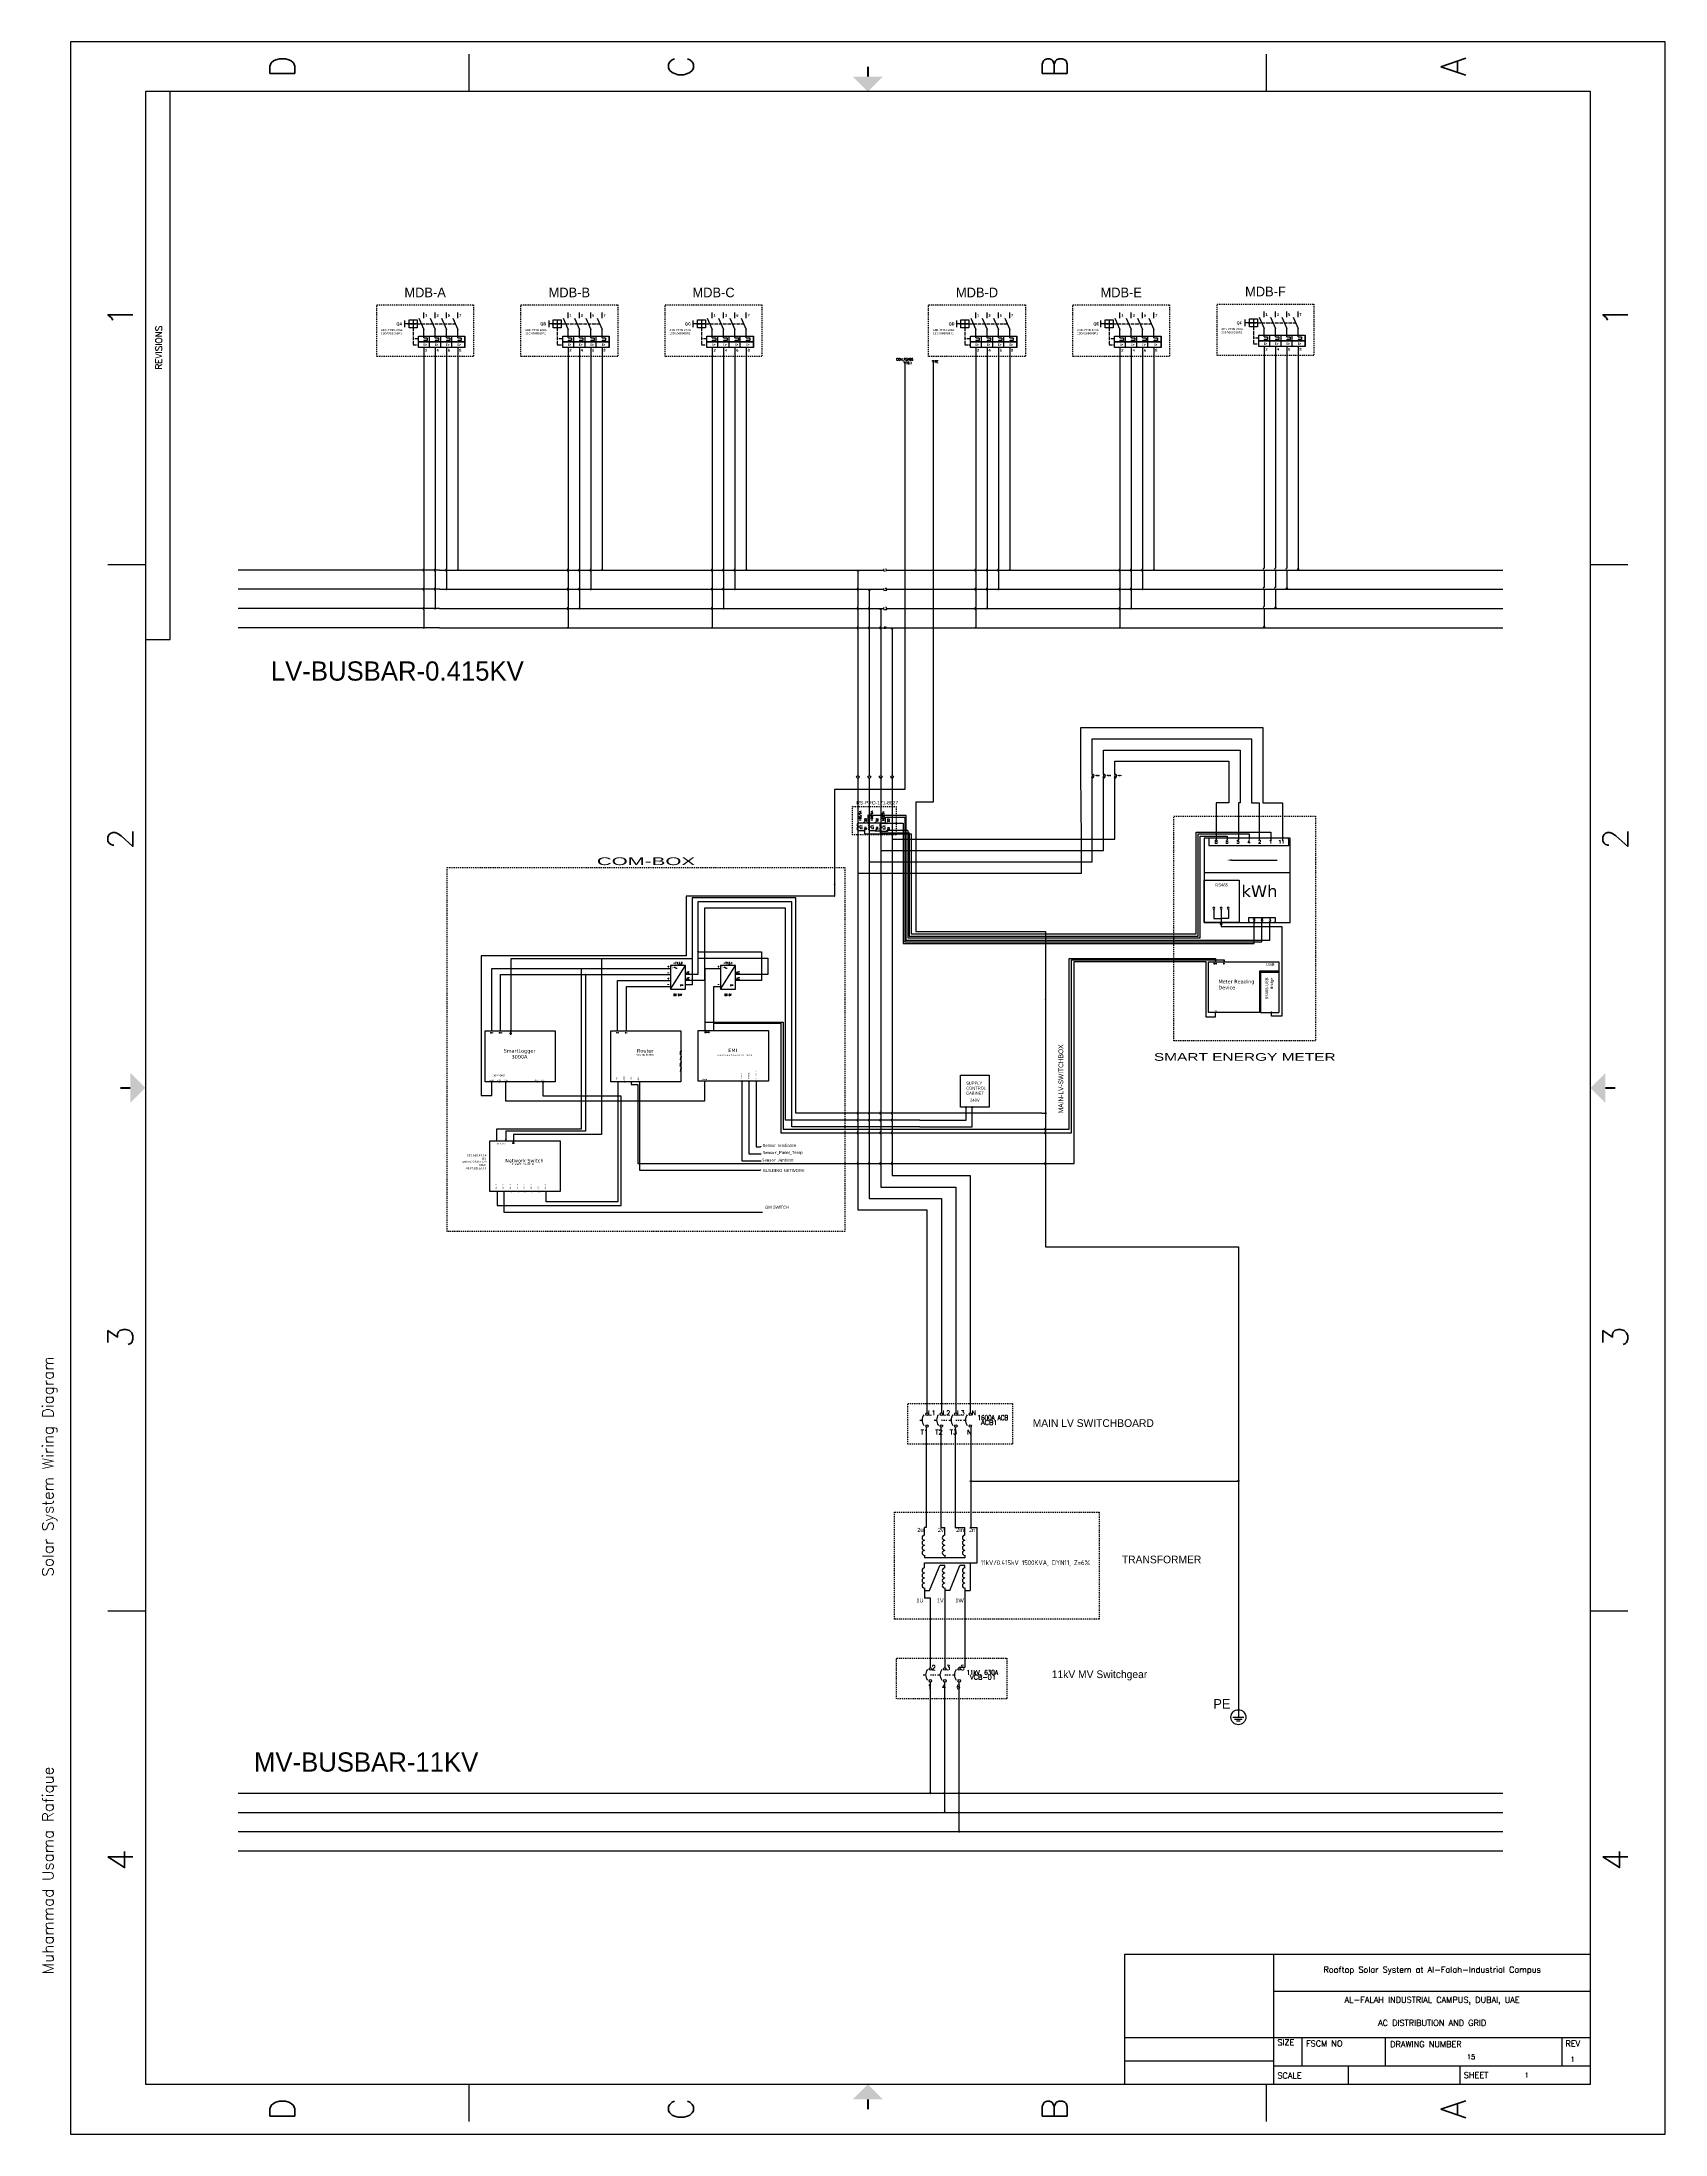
# Model space of a CAD drawing. Extents: x 1 to 170, y -32 to 186.
import ezdxf
from ezdxf import colors
from ezdxf.entities.mleader import LeaderData, LeaderLine
from ezdxf.enums import TextEntityAlignment as Align
from ezdxf.math import Vec2, Vec3

# ---------------------------------------------------------------- set-up
doc = ezdxf.new("R2010")
doc.units = 0
doc.header["$MEASUREMENT"] = 0
doc.linetypes.add('ACAD_ISO02W100', pattern=[15, 12, -3])
doc.linetypes.add('HIDDEN2', pattern=[0.1875, 0.125, -0.0625])
for name, color, linetype in [('DESC', 1, 'Continuous'), ('DISCONTINUA', 7, 'ACAD_ISO02W100'), ('GRN_12AWG', 3, 'Continuous'), ('LINK', 9, 'HIDDEN2'), ('LOCBOX', 92, 'HIDDEN2'), ('MISC', 2, 'Continuous'), ('PFV', 7, 'Continuous'), ('RED_10AWG', 1, 'Continuous'), ('RED_12AWG', 1, 'Continuous'), ('RED_18AWG', 1, 'Continuous'), ('RED_2.5mm^2', 1, 'Continuous'), ('RED_4AWG', 1, 'Continuous'), ('REGEN_LINE', 4, 'Continuous'), ('SYMS', 7, 'Continuous'), ('TAGS', 51, 'Continuous'), ('TB_LABELS', 1, 'Continuous'), ('TERMS', 4, 'Continuous'), ('Title Block', 7, 'Continuous'), ('Viewport', 7, 'Continuous'), ('VIO_1.5mm^2', 190, 'Continuous'), ('WHT_0.5mm^2', 7, 'Continuous'), ('WHT_14AWG', 7, 'Continuous'), ('WIREFIXED', 130, 'Continuous')]:
    doc.layers.add(name, color=color, linetype=linetype)
doc.styles.add('Roman', font='romans')
doc.styles.add('TRINIDAD', font='')
doc.styles.add('WD', font='romans.shx')
doc.styles.add('WD_IEC', font='isocp2.shx', dxfattribs={"width": 0.9, "height": 4})
doc.styles.get('TRINIDAD').set_extended_font_data('Arial')

# ---------------------------------------------------------------- blocks, each defined once
blk = doc.blocks.new('ANSI_border_C')
for p, q in [((20.5, 0.75), (20.5, 2.5)), ((14.25, 0.75), (20.5, 0.75))]:
    blk.add_line(p, q)
at = {"layer": 'Title Block'}
for p, q in [((0, 16), (0, 0)), ((21, 16), (0, 16)), ((21, 0), (21, 16)), ((5.25, 15.25), (5.25, 15.625)), ((15.75, 15.25), (15.75, 15.625)), ((0.5, 15.25), (0.5, 0.75)), ((20.5, 15.25), (0.5, 15.25)), ((15, 15.25), (15, 15)), ((20.5, 0.75), (20.5, 15.25)), ((15, 15), (20.5, 15)), ((0.125, 12), (0.5, 12)), ((20.5, 12), (20.875, 12)), ((0.125, 4), (0.5, 4)), ((20.5, 4), (20.875, 4)), ((0.5, 0.75), (20.5, 0.75)), ((5.25, 0.375), (5.25, 0.75)), ((15.75, 0.375), (15.75, 0.75)), ((0, 0), (21, 0))]:
    blk.add_line(p, q, dxfattribs=at)
at = {"layer": 'Title Block', "const_width": 0.02}
for points in [[(10.5, 15.5), (10.5, 15.4)], [(0.25, 8), (0.35, 8)], [(20.75, 8), (20.65, 8)], [(10.5, 0.5), (10.5, 0.6)]]:
    blk.add_lwpolyline(points, dxfattribs=at)
at = {"layer": 'Title Block'}
for points in [[(10.35, 15.4), (10.65, 15.4), (10.5, 15.25)], [(0.35, 7.85), (0.35, 8.15), (0.5, 8)], [(20.65, 7.85), (20.65, 8.15), (20.5, 8)], [(10.35, 0.6), (10.65, 0.6), (10.5, 0.75)]]:
    blk.add_solid(points, dxfattribs=at)
at = {"layer": 'Title Block', "style": 'Roman'}
for s, p in [('4', (2.75, 15.5)), ('3', (8, 15.5)), ('2', (13, 15.5)), ('1', (18.25, 15.5)), ('D', (0.25, 13.875)), ('D', (20.75, 13.875)), ('C', (0.25, 9.875)), ('C', (20.75, 9.875)), ('B', (0.25, 6.125)), ('B', (20.75, 6.125)), ('A', (0.25, 2.125)), ('A', (20.75, 2.125)), ('4', (2.75, 0.5)), ('3', (8, 0.5)), ('2', (13, 0.5)), ('1', (18.25, 0.5))]:
    blk.add_text(s, height=0.25, dxfattribs=at).set_placement(p, align=Align.MIDDLE_CENTER)
blk.add_text('REVISIONS', height=0.065, dxfattribs=at).set_placement((17.71, 15.083))
blk = doc.blocks.new('JIC_border_C')
at = {"xscale": 10.36509338838034, "yscale": 10.36509338838034, "zscale": 10.36509338838034, "rotation": 90}
blk.add_blockref('ANSI_border_C', (170.06, -31.63), dxfattribs=at)
blk = doc.blocks.new('JIC_tblock_desc_C')
for p, q in [((0, 0), (0, 1.75)), ((-6.25, 0), (0, 0))]:
    blk.add_line(p, q)
at = {"layer": 'Title Block'}
for p, q in [((-6.25, 0), (-6.25, 1.75)), ((-6.25, 1.75), (0, 1.75)), ((-4.25, 0), (-4.25, 1.75)), ((-4.25, 1.25), (0, 1.25)), ((-6.25, 0.63), (0, 0.63)), ((-3.87, 0.25), (-3.87, 0.63)), ((-2.75, 0.25), (-2.75, 0.63)), ((-0.38, 0.25), (-0.38, 0.63)), ((-6.25, 0.315), (-4.25, 0.315)), ((-4.25, 0.25), (0, 0.25)), ((-3.25, 0), (-3.25, 0.25)), ((-1.75, 0), (-1.75, 0.25))]:
    blk.add_line(p, q, dxfattribs=at)
at = {"color": 0, "style": 'Roman', "flags": 8}
for tag, p in [('FNAME', (-20.636, 6.819)), ('REVDATE', (-20.636, 4.106)), ('USER', (-20.636, 1.477))]:
    blk.add_attdef(tag, p, '', height=0.15, rotation=90, dxfattribs=at)
at = {"style": 'WD'}
for tag, p in [('PROJDESC', (-2.125, 1.5)), ('TITLE1', (-2.125, 1.095)), ('TITLE2', (-2.125, 0.785))]:
    blk.add_attdef(tag, text='', height=0.08, dxfattribs=at).set_placement(p, align=Align.CENTER)
for tag, p in [('SIZE', (-4.162, 0.32)), ('FSCM_NO', (-3.4, 0.337)), ('DWG_NO', (-1.659, 0.337)), ('REV', (-0.265, 0.303)), ('SCALE', (-3.634, 0.069)), ('SHEET', (-0.883, 0.092))]:
    blk.add_attdef(tag, p, '', height=0.065, dxfattribs=at)
at = {"style": 'WD', "flags": 1}
blk.add_attdef('WD_TB', (-5.57, 0.177), '', height=0.086, dxfattribs=at)
at = {"layer": 'TB_LABELS', "style": 'WD'}
for s, p in [('SIZE', (-4.204, 0.604)), ('FSCM NO', (-3.819, 0.588)), ('DRAWING NUMBER', (-2.689, 0.579)), ('REV', (-0.336, 0.588)), ('SCALE', (-4.204, 0.158)), ('SHEET', (-1.701, 0.164))]:
    blk.add_text(s, height=0.08, dxfattribs=at).set_placement(p, align=Align.TOP_LEFT)
blk = doc.blocks.new('HC01PJ_1-')
blk.add_line((0.03, 0), (0.09, 0))
for points in [[(0.06, -0.09, 0.0125, 0.0125, 0), (-0.06, 0, 0.0125, 0.0125, 0), (0.06, 0.09, 0, 0, 0)], [(0.12, 0.06, 0.0125, 0.0125, 0), (0.03, 0, 0.0125, 0.0125, 0), (0.12, -0.06, 0, 0, 0)]]:
    blk.add_lwpolyline(points, format="xyseb")
at = {"style": 'WD', "flags": 9}
blk.add_attdef('WDTYPE', text='', height=0.01, dxfattribs=at).set_placement((-0.22, 0.07), align=Align.RIGHT)
at = {"style": 'WD', "width": 0.85}
for tag, p in [('TAG1', (-0.01, 0.12)), ('INST', (-0.01, 0.47)), ('LOC', (-0.01, 0.3)), ('DESC1', (-0.01, -0.34)), ('DESC2', (-0.01, -0.52)), ('DESC3', (-0.01, -0.69))]:
    blk.add_attdef(tag, text='', height=0.125, dxfattribs=at).set_placement(p, align=Align.CENTER)
at = {"style": 'WD'}
for tag, p, flags in [('X4TERMDESC01', (-0.09, 0.03), 1), ('X1TERMDESC02', (0.12, 0.03), 1), ('FAMILY', (0.21, 0.13), 9)]:
    blk.add_attdef(tag, p, '', height=0.01, dxfattribs=dict(at, flags=flags))
at = {"color": 7, "style": 'WD', "flags": 1}
for tag, p in [('X4TERM01', (-0.06, 0)), ('X1TERM02', (0.09, 0))]:
    blk.add_attdef(tag, p, '', height=0.0125, dxfattribs=at)
at = {"style": 'WD'}
for tag, p in [('X2LINK', (0, 0.09)), ('X8LINK', (0, -0.09))]:
    blk.add_attdef(tag, p, '', height=0.01, dxfattribs=at)
at = {"linetype": 'Continuous', "style": 'WD', "flags": 9}
for tag, p in [('ASSYCODE', (0.22, 0.06)), ('CAT', (0.23, 0.11)), ('MFG', (0.23, 0.09))]:
    blk.add_attdef(tag, text='', height=0.01, dxfattribs=at).set_placement(p, align=Align.CENTER)
at = {"linetype": 'Continuous', "style": 'WD', "flags": 8}
blk.add_attdef('TERM01', text='', height=0.125, dxfattribs=at).set_placement((-0.1, -0.03), align=Align.TOP_RIGHT)
blk.add_attdef('TERM02', text='', height=0.125, dxfattribs=at).set_placement((0.15, -0.03), align=Align.TOP_LEFT)
blk = doc.blocks.new('HGND2')
for p, q in [((0.125, 0), (0, 0)), ((0.125, 0.09375), (0.125, -0.09375)), ((0.171875, 0.0625), (0.171875, -0.0625)), ((0.21875, 0.03125), (0.21875, -0.03125))]:
    blk.add_line(p, q)
at = {"style": 'WD', "flags": 1}
for tag in ['ASSYCODE', 'CAT', 'X4TERM01', 'MFG', 'FAMILY']:
    blk.add_attdef(tag, (0, 0), '', height=0.01, dxfattribs=at)
at = {"style": 'WD', "width": 0.8}
for tag, p in [('TAG1', (0.25, 0)), ('INST', (0.25, 0.3125)), ('LOC', (0.25, 0.15625)), ('DESC1', (0.25, -0.15625)), ('DESC2', (0.25, -0.3125))]:
    blk.add_attdef(tag, text='', height=0.125, dxfattribs=at).set_placement(p, align=Align.MIDDLE_LEFT)
blk = doc.blocks.new('smartlogger')
blk.add_lwpolyline([(5.6, 0), (58.9, 0), (58.9, -42.5), (0, -42.5), (0, 0), (5.2, 0)])
at = {"layer": 'SYMS'}
ref = blk.add_blockref('HC01PJ_1-', (5.6, 0), dxfattribs=dict(at, xscale=5.609300331090708, yscale=5.609300331090708, zscale=5.609300331090708))
ref.add_attrib('TAG1', '+', dxfattribs={"layer": 'TAGS', "height": 0.701, "style": 'WD', "width": 0.85}).set_placement((5.6, 0.7), align=Align.CENTER)
ref.add_attrib('DESC1', 'DC IN', dxfattribs={"layer": 'DESC', "height": 0.701, "style": 'WD', "width": 0.85}).set_placement((5.6, -1.9), align=Align.CENTER)
ref = blk.add_blockref('HC01PJ_1-', (13, 0), dxfattribs=dict(at, xscale=5.609300331090708, yscale=5.609300331090708, zscale=5.609300331090708))
ref.add_attrib('TAG1', '-', dxfattribs={"layer": 'TAGS', "height": 0.701, "style": 'WD', "width": 0.85}).set_placement((12.9, 0.7), align=Align.CENTER)
ref.add_attrib('DESC1', 'DC IN', dxfattribs={"layer": 'DESC', "height": 0.701, "style": 'WD', "width": 0.85}).set_placement((12.9, -1.9), align=Align.CENTER)
at = {"layer": 'SYMS', "xscale": 9.967605355146588, "yscale": 9.967605355146588, "zscale": 9.967605355146588, "rotation": 270}
blk.add_blockref('HGND2', (21.5, -0.8), dxfattribs=at)
at = {"layer": 'SYMS'}
ref = blk.add_blockref('HC01PJ_1-', (5.6, -42.5), dxfattribs=dict(at, xscale=5.609300331090708, yscale=5.609300331090708, zscale=5.609300331090708))
ref.add_attrib('TAG1', 'COM1', dxfattribs={"layer": 'TAGS', "color": 1, "height": 1, "style": 'WD_IEC'}).set_placement((5.6, -41.8), align=Align.CENTER)
ref = blk.add_blockref('HC01PJ_1-', (11.6, -42.5), dxfattribs=dict(at, xscale=5.609300331090708, yscale=5.609300331090708, zscale=5.609300331090708))
ref.add_attrib('TAG1', 'COM2', dxfattribs={"layer": 'TAGS', "color": 1, "height": 1, "style": 'WD_IEC'}).set_placement((11.6, -41.8), align=Align.CENTER)
ref = blk.add_blockref('HC01PJ_1-', (17.6, -42.5), dxfattribs=dict(at, xscale=5.609300331090708, yscale=5.609300331090708, zscale=5.609300331090708))
ref.add_attrib('TAG1', 'COM3', dxfattribs={"layer": 'TAGS', "color": 1, "height": 1, "style": 'WD_IEC'}).set_placement((17.6, -41.8), align=Align.CENTER)
ref = blk.add_blockref('HC01PJ_1-', (43.4, -42.5), dxfattribs=dict(at, xscale=5.609300331090708, yscale=5.609300331090708, zscale=5.609300331090708))
ref.add_attrib('TAG1', 'VLAN', dxfattribs={"layer": 'TAGS', "color": 1, "height": 1, "style": 'WD_IEC'}).set_placement((43.3, -41.8), align=Align.CENTER)
ref = blk.add_blockref('HC01PJ_1-', (48.8, -42.5), dxfattribs=dict(at, xscale=5.609300331090708, yscale=5.609300331090708, zscale=5.609300331090708))
ref.add_attrib('TAG1', 'LAN', dxfattribs={"layer": 'TAGS', "color": 1, "height": 1, "style": 'WD_IEC'}).set_placement((48.8, -41.8), align=Align.CENTER)
at = {"attachment_point": 1}
for s, insert, char_height in [('\\pxqc;{\\fVerdana|b0|i0|c0|p34;SmartLogger\\P3000A}', (8.3, -15.1), 3), ('{\\fVerdana|b0|i0|c0|p34;DATA RS485}', (6.2, -36.7), 1.2)]:
    blk.add_mtext_dynamic_manual_height_columns(s, width=41.167, gutter_width=12.5, heights=[0], dxfattribs=dict(at, insert=insert, char_height=char_height))
blk = doc.blocks.new('Router')
blk.add_lwpolyline([(5.6, 0), (58.9, 0), (58.9, -42.5), (0, -42.5), (0, 0), (5.2, 0)])
at = {"layer": 'SYMS'}
ref = blk.add_blockref('HC01PJ_1-', (5.6, 0), dxfattribs=dict(at, xscale=5.609300331090708, yscale=5.609300331090708, zscale=5.609300331090708))
ref.add_attrib('TAG1', '+', dxfattribs={"layer": 'TAGS', "height": 0.701, "style": 'WD', "width": 0.85}).set_placement((5.6, 0.7), align=Align.CENTER)
ref.add_attrib('DESC1', 'PWR', dxfattribs={"layer": 'DESC', "height": 0.701, "style": 'WD', "width": 0.85}).set_placement((5.6, -1.9), align=Align.CENTER)
ref = blk.add_blockref('HC01PJ_1-', (13, 0), dxfattribs=dict(at, xscale=5.609300331090708, yscale=5.609300331090708, zscale=5.609300331090708))
ref.add_attrib('TAG1', '-', dxfattribs={"layer": 'TAGS', "height": 0.701, "style": 'WD', "width": 0.85}).set_placement((12.9, 0.7), align=Align.CENTER)
ref.add_attrib('DESC1', '24V', dxfattribs={"layer": 'DESC', "height": 0.701, "style": 'WD', "width": 0.85}).set_placement((12.9, -1.9), align=Align.CENTER)
ref = blk.add_blockref('HC01PJ_1-', (59.2, -16.6), dxfattribs=dict(at, xscale=5.609300331090708, yscale=5.609300331090708, zscale=5.609300331090708))
ref.add_attrib('DESC1', 'Main', dxfattribs={"layer": 'DESC', "height": 1, "rotation": 90, "style": 'WD', "width": 0.85}).set_placement((59.2, -18.5), align=Align.BOTTOM_CENTER)
ref = blk.add_blockref('HC01PJ_1-', (59.2, -26.2), dxfattribs=dict(at, xscale=5.609300331090708, yscale=5.609300331090708, zscale=5.609300331090708))
ref.add_attrib('DESC1', 'Main', dxfattribs={"layer": 'DESC', "height": 1, "rotation": 90, "style": 'WD', "width": 0.85}).set_placement((59.2, -28.2), align=Align.BOTTOM_CENTER)
ref = blk.add_blockref('HC01PJ_1-', (59.2, -21.3), dxfattribs=dict(at, xscale=5.609300331090708, yscale=5.609300331090708, zscale=5.609300331090708))
ref.add_attrib('DESC1', 'Aux', dxfattribs={"layer": 'DESC', "height": 1, "rotation": 90, "style": 'WD', "width": 0.85}).set_placement((59.2, -23.2), align=Align.BOTTOM_CENTER)
ref = blk.add_blockref('HC01PJ_1-', (59.2, -31), dxfattribs=dict(at, xscale=5.609300331090708, yscale=5.609300331090708, zscale=5.609300331090708))
ref.add_attrib('DESC1', 'Aux', dxfattribs={"layer": 'DESC', "height": 1, "rotation": 90, "style": 'WD', "width": 0.85}).set_placement((59.2, -32.9), align=Align.BOTTOM_CENTER)
ref = blk.add_blockref('HC01PJ_1-', (5.6, -42.5), dxfattribs=dict(at, xscale=5.609300331090708, yscale=5.609300331090708, zscale=5.609300331090708))
ref.add_attrib('TAG1', 'LAN 1', (5.6, -41.8), dxfattribs={"layer": 'TAGS', "color": 1, "height": 1, "rotation": 90, "style": 'WD_IEC'})
ref = blk.add_blockref('HC01PJ_1-', (11.6, -42.5), dxfattribs=dict(at, xscale=5.609300331090708, yscale=5.609300331090708, zscale=5.609300331090708))
ref.add_attrib('TAG1', 'LAN 2', (11.6, -41.8), dxfattribs={"layer": 'TAGS', "color": 1, "height": 1, "rotation": 90, "style": 'WD_IEC'})
ref = blk.add_blockref('HC01PJ_1-', (17.6, -42.5), dxfattribs=dict(at, xscale=5.609300331090708, yscale=5.609300331090708, zscale=5.609300331090708))
ref.add_attrib('TAG1', 'LAN 3', (17.6, -41.8), dxfattribs={"layer": 'TAGS', "color": 1, "height": 1, "rotation": 90, "style": 'WD_IEC'})
ref = blk.add_blockref('HC01PJ_1-', (23.7, -42.5), dxfattribs=dict(at, xscale=5.609300331090708, yscale=5.609300331090708, zscale=5.609300331090708))
ref.add_attrib('TAG1', 'VLAN', (23.6, -41.8), dxfattribs={"layer": 'TAGS', "color": 1, "height": 1, "rotation": 90, "style": 'WD_IEC'})
at = {"attachment_point": 1}
for s, insert, char_height in [('\\pxqc;{\\fVerdana|b0|i0|c0|p34;Router}', (8.3, -15.1), 3), ('{\\fVerdana|b0|i0|c0|p34;Teltonika RUT955}', (21.3, -19.4), 1.2)]:
    blk.add_mtext_dynamic_manual_height_columns(s, width=41.167, gutter_width=12.5, heights=[0], dxfattribs=dict(at, insert=insert, char_height=char_height))
blk = doc.blocks.new('HPW1_3PH')
for p, q in [((0, -1.35), (0.97, 0.19)), ((0.63, -1.06), (0.82, -1.06)), ((0.63, -1.11), (0.7, -1.11)), ((0.82, -1.11), (0.75, -1.11))]:
    blk.add_line(p, q)
blk.add_lwpolyline([(0.97, 0.19), (0, 0.19), (0, -1.35), (0.97, -1.35)], close=True)
for centre, start, end in [((0.27, 0), 36.8699, 143.1301), ((0.38, 0.08), 216.8699, 323.1301)]:
    blk.add_arc(centre, 0.0677, start, end)
at = {"style": 'WD_IEC'}
blk.add_text('3', height=0.13, dxfattribs=at).set_placement((0.16, 0.04), align=Align.MIDDLE_RIGHT)
at = {"style": 'WD', "flags": 8}
for tag, p in [('TERM01', (-0.06, 0.06)), ('TERM02', (-0.06, -0.32)), ('TERM03', (-0.06, -0.71)), ('TERM04', (-0.06, -1.1))]:
    blk.add_attdef(tag, text='', height=0.125, dxfattribs=at).set_placement(p, align=Align.RIGHT)
at = {"style": 'WD'}
for tag, p, height, flags in [('X4TERM01', (0, 0), 0.0193, 1), ('X4TERM02', (0, -0.39), 0.0193, 1), ('X4TERM03', (0, -0.77), 0.0193, 1), ('X4TERM04', (0, -1.16), 0.0193, 1), ('X1TERM05', (0.97, -0.39), 0.0193, 1), ('X1TERM06', (0.97, -0.77), 0.0193, 1), ('TERM05', (1.03, -0.33), 0.125, 8), ('TERM06', (1.03, -0.71), 0.125, 8)]:
    blk.add_attdef(tag, p, '', height=height, dxfattribs=dict(at, flags=flags))
blk.add_attdef('TAG1', text='', height=0.125, dxfattribs=at).set_placement((0.48, 0.28), align=Align.CENTER)
at = {"style": 'WD', "width": 0.7}
for tag, p in [('INST', (0.48, 0.66)), ('LOC', (0.48, 0.47)), ('RATING1', (0.48, -1.59)), ('DESC1', (0.48, -1.78)), ('DESC2', (0.48, -1.97)), ('DESC3', (0.48, -2.16))]:
    blk.add_attdef(tag, text='', height=0.125, dxfattribs=at).set_placement(p, align=Align.CENTER)
at = {"style": 'WD', "flags": 9}
for tag, p in [('ASSYCODE', (0.48, 0.07)), ('FAMILY', (0.48, 0.1)), ('MFG', (0.48, 0.16)), ('CAT', (0.48, 0.13))]:
    blk.add_attdef(tag, text='', height=0.0155, dxfattribs=at).set_placement(p, align=Align.CENTER)
blk = doc.blocks.new('EMI Device')
blk.add_lwpolyline([(5.6, 0), (58.9, 0), (58.9, -42.5), (0, -42.5), (0, 0), (5.2, 0)])
at = {"layer": 'SYMS'}
ref = blk.add_blockref('HC01PJ_1-', (5.6, 0), dxfattribs=dict(at, xscale=5.609300331090708, yscale=5.609300331090708, zscale=5.609300331090708))
ref.add_attrib('TAG1', '+', dxfattribs={"layer": 'TAGS', "height": 0.701, "style": 'WD', "width": 0.85}).set_placement((5.6, 0.7), align=Align.CENTER)
ref.add_attrib('DESC1', 'DC IN 5V', (5.6, -1.9), dxfattribs={"layer": 'DESC', "height": 0.701, "style": 'WD', "width": 0.85})
ref = blk.add_blockref('HC01PJ_1-', (13, 0), dxfattribs=dict(at, xscale=5.609300331090708, yscale=5.609300331090708, zscale=5.609300331090708))
ref.add_attrib('TAG1', '-', dxfattribs={"layer": 'TAGS', "height": 0.701, "style": 'WD', "width": 0.85}).set_placement((12.9, 0.7), align=Align.CENTER)
ref = blk.add_blockref('HC01PJ_1-', (5.6, -42.5), dxfattribs=dict(at, xscale=5.609300331090708, yscale=5.609300331090708, zscale=5.609300331090708))
ref.add_attrib('TAG1', 'Data', dxfattribs={"layer": 'TAGS', "color": 1, "height": 1.2, "style": 'WD_IEC'}).set_placement((5.6, -41.8), align=Align.BOTTOM_CENTER)
ref = blk.add_blockref('HC01PJ_1-', (36.8, -42.5), dxfattribs=dict(at, xscale=5.609300331090708, yscale=5.609300331090708, zscale=5.609300331090708))
ref.add_attrib('TAG1', '  Ambient', (36.8, -41.8), dxfattribs={"layer": 'TAGS', "color": 1, "height": 1, "rotation": 90, "style": 'WD_IEC'})
ref = blk.add_blockref('HC01PJ_1-', (42.8, -42.5), dxfattribs=dict(at, xscale=5.609300331090708, yscale=5.609300331090708, zscale=5.609300331090708))
ref.add_attrib('TAG1', '  T-Panel', (42.8, -41.8), dxfattribs={"layer": 'TAGS', "color": 1, "height": 1, "rotation": 90, "style": 'WD_IEC'})
ref = blk.add_blockref('HC01PJ_1-', (48.9, -42.5), dxfattribs=dict(at, xscale=5.609300331090708, yscale=5.609300331090708, zscale=5.609300331090708))
ref.add_attrib('TAG1', '  Irradiance', (48.8, -41.8), dxfattribs={"layer": 'TAGS', "color": 1, "height": 1, "rotation": 90, "style": 'WD_IEC'})
at = {"attachment_point": 1}
for s, insert, char_height in [('\\pxqc;{\\fVerdana|b0|i0|c0|p34;EMI}', (8.3, -15.1), 3), ('{\\fVerdana|b0|i0|c0|p34;Environmental Measurement Device}', (15.2, -19.9), 1.2)]:
    blk.add_mtext_dynamic_manual_height_columns(s, width=41.167, gutter_width=12.5, heights=[0], dxfattribs=dict(at, insert=insert, char_height=char_height))
blk = doc.blocks.new('NETWORK SWITCH')
blk.add_lwpolyline([(344.3, 91.2), (397.7, 91.2), (397.7, 48.7), (338.8, 48.7), (338.8, 91.2), (344, 91.2)])
at = {"layer": 'SYMS'}
ref = blk.add_blockref('HC01PJ_1-', (344.4, 91.2), dxfattribs=dict(at, xscale=5.609300331090708, yscale=5.609300331090708, zscale=5.609300331090708))
ref.add_attrib('TAG1', '+', dxfattribs={"layer": 'TAGS', "height": 0.701, "style": 'WD', "width": 0.85}).set_placement((344.3, 91.9), align=Align.CENTER)
ref = blk.add_blockref('HC01PJ_1-', (351.7, 91.2), dxfattribs=dict(at, xscale=5.609300331090708, yscale=5.609300331090708, zscale=5.609300331090708))
ref.add_attrib('TAG1', '-', dxfattribs={"layer": 'TAGS', "height": 0.701, "style": 'WD', "width": 0.85}).set_placement((351.7, 91.9), align=Align.CENTER)
ref = blk.add_blockref('HGND2', (358.5, 90.9), dxfattribs=dict(at, xscale=5.109575369134383, yscale=5.109575369134383, zscale=5.109575369134383, rotation=270))
ref.add_attrib('TAG1', 'GND', dxfattribs={"layer": 'TAGS', "color": 1, "height": 0.639, "style": 'WD', "width": 0.8}).set_placement((358.5, 89.3), align=Align.MIDDLE)
ref = blk.add_blockref('HC01PJ_1-', (344.4, 48.7), dxfattribs=dict(at, xscale=5.609300331090708, yscale=5.609300331090708, zscale=5.609300331090708))
ref.add_attrib('TAG1', '  LAN 1', (344.3, 49.4), dxfattribs={"layer": 'TAGS', "color": 1, "height": 1, "rotation": 90, "style": 'WD_IEC'})
ref = blk.add_blockref('HC01PJ_1-', (350.4, 48.7), dxfattribs=dict(at, xscale=5.609300331090708, yscale=5.609300331090708, zscale=5.609300331090708))
ref.add_attrib('TAG1', '  LAN 2', (350.3, 49.4), dxfattribs={"layer": 'TAGS', "color": 1, "height": 1, "rotation": 90, "style": 'WD_IEC'})
ref = blk.add_blockref('HC01PJ_1-', (356.4, 48.7), dxfattribs=dict(at, xscale=5.609300331090708, yscale=5.609300331090708, zscale=5.609300331090708))
ref.add_attrib('TAG1', '  LAN 3', (356.3, 49.4), dxfattribs={"layer": 'TAGS', "color": 1, "height": 1, "rotation": 90, "style": 'WD_IEC'})
ref = blk.add_blockref('HC01PJ_1-', (362.5, 48.7), dxfattribs=dict(at, xscale=5.609300331090708, yscale=5.609300331090708, zscale=5.609300331090708))
ref.add_attrib('TAG1', '  LAN 4', (362.4, 49.4), dxfattribs={"layer": 'TAGS', "color": 1, "height": 1, "rotation": 90, "style": 'WD_IEC'})
ref = blk.add_blockref('HC01PJ_1-', (367.7, 48.7), dxfattribs=dict(at, xscale=5.609300331090708, yscale=5.609300331090708, zscale=5.609300331090708))
ref.add_attrib('TAG1', '  LAN 5', (367.7, 49.4), dxfattribs={"layer": 'TAGS', "color": 1, "height": 1, "rotation": 90, "style": 'WD_IEC'})
ref = blk.add_blockref('HC01PJ_1-', (373.7, 48.7), dxfattribs=dict(at, xscale=5.609300331090708, yscale=5.609300331090708, zscale=5.609300331090708))
ref.add_attrib('TAG1', '  LAN 6', (373.7, 49.4), dxfattribs={"layer": 'TAGS', "color": 1, "height": 1, "rotation": 90, "style": 'WD_IEC'})
ref = blk.add_blockref('HC01PJ_1-', (379.7, 48.7), dxfattribs=dict(at, xscale=5.609300331090708, yscale=5.609300331090708, zscale=5.609300331090708))
ref.add_attrib('TAG1', '  LAN 7', (379.7, 49.4), dxfattribs={"layer": 'TAGS', "color": 1, "height": 1, "rotation": 90, "style": 'WD_IEC'})
ref = blk.add_blockref('HC01PJ_1-', (385.8, 48.7), dxfattribs=dict(at, xscale=5.609300331090708, yscale=5.609300331090708, zscale=5.609300331090708))
ref.add_attrib('TAG1', '  LAN 8', (385.7, 49.4), dxfattribs={"layer": 'TAGS', "color": 1, "height": 1, "rotation": 90, "style": 'WD_IEC'})
at = {"attachment_point": 1}
for s, width, gutter_width, insert, char_height in [('{\\fVerdana|b0|i0|c0|p34;\\C240;\\c2367469;DC IN 24V}', 41.167, 12.5, (344.7, 89.3), 1), ('\\pxqr;{\\fVerdana|b0|i0|c0|p34;\\C242;\\c2564301;192.168.47.14\\PSN:\\PAH001223801129\\PMAC:^JA8:F7:ED:LA:14}', 13.128, 0.325, (322.7, 79.9), 1.626), ('\\pxqc;{\\fVerdana|b0|i0|c0|p34;Network Switch}', 41.167, 12.5, (347.1, 76.1), 3), ('{\\fVerdana|b0|i0|c0|p34;PLANET IGS-801M}', 41.167, 12.5, (357.1, 72.4), 1.5)]:
    blk.add_mtext_dynamic_manual_height_columns(s, width=width, gutter_width=gutter_width, heights=[0], dxfattribs=dict(at, insert=insert, char_height=char_height))
blk = doc.blocks.new('VCN1_18P_57F6')
at = {"layer": 'SYMS'}
for p, q in [((-0.5, 0), (-0.5, -0.38)), ((5, 0), (-0.5, 0)), ((5, -0.38), (5, 0)), ((-0.38, -0.5), (4.88, -0.5))]:
    blk.add_line(p, q, dxfattribs=at)
for centre, start, end in [((-0.38, -0.38), 180, 270), ((4.88, -0.38), 270, 0)]:
    blk.add_arc(centre, 0.125, start, end, dxfattribs=at)
at = {"layer": 'SYMS', "style": 'WD', "width": 0.7}
for tag, p in [('INST', (-0.75, 0.19)), ('LOC', (-0.75, -0.12)), ('DESC1', (-0.75, -1.12)), ('DESC2', (-0.75, -1.44)), ('XREF', (-0.75, -0.78))]:
    blk.add_attdef(tag, text='', height=0.25, dxfattribs=at).set_placement(p, align=Align.RIGHT)
at = {"layer": 'SYMS', "style": 'WD'}
blk.add_attdef('TAG1', text='', height=0.25, dxfattribs=at).set_placement((-0.75, -0.45), align=Align.RIGHT)
at = {"layer": 'SYMS', "linetype": 'Continuous', "style": 'WD', "flags": 8}
for tag, p in [('TERM01P', (0, -0.25)), ('TERM02P', (0.75, -0.25)), ('TERM03P', (1.5, -0.25)), ('TERM04P', (2.25, -0.25)), ('TERM05P', (3, -0.25)), ('TERM06P', (3.75, -0.25)), ('TERM07P', (4.5, -0.25))]:
    blk.add_attdef(tag, text='', height=0.25, dxfattribs=at).set_placement(p, align=Align.MIDDLE_CENTER)
for tag, p in [('TERMDESC01P', (-0.1, -0.7)), ('TERMDESC02P', (0.65, -0.7)), ('TERMDESC03P', (1.4, -0.7)), ('TERMDESC04P', (2.15, -0.7)), ('TERMDESC05P', (2.9, -0.7)), ('TERMDESC06P', (3.65, -0.7)), ('TERMDESC07P', (4.4, -0.7))]:
    blk.add_attdef(tag, text='', height=0.2, rotation=90, dxfattribs=at).set_placement(p, align=Align.RIGHT)
at = {"layer": 'SYMS', "linetype": 'Continuous', "style": 'WD', "flags": 9}
for tag, p in [('ASSYCODE', (-0.14, -0.3)), ('MFG', (-0.1, -0.23)), ('CAT', (-0.1, -0.2))]:
    blk.add_attdef(tag, text='', height=0.02, dxfattribs=at).set_placement(p, align=Align.CENTER)
at = {"layer": 'SYMS', "style": 'WD'}
for tag, p, flags in [('ACE_FLAG', (-0.18, -0.05), 9), ('FAMILY', (-0.15, -0.11), 9), ('X8TERM01P', (0, -0.5), 1), ('WDBLKNAM', (0.35, -0.2), 9), ('X8TERM02P', (0.75, -0.5), 1), ('X8TERM03P', (1.5, -0.5), 1), ('X8TERM04P', (2.25, -0.5), 1), ('X8TERM05P', (3, -0.5), 1), ('X8TERM06P', (3.75, -0.5), 1), ('X8TERM07P', (4.5, -0.5), 1), ('X1LINK', (5.25, -0.25), 1)]:
    blk.add_attdef(tag, p, '', height=0.02, dxfattribs=dict(at, flags=flags))
at = {"layer": 'SYMS', "color": 7, "style": 'WD'}
for tag, p in [('X8_TINY_DOT_DONT_REMOVE_01P', (0, -0.5)), ('X8_TINY_DOT_DONT_REMOVE_02P', (0.75, -0.5)), ('X8_TINY_DOT_DONT_REMOVE_03P', (1.5, -0.5)), ('X8_TINY_DOT_DONT_REMOVE_04P', (2.25, -0.5)), ('X8_TINY_DOT_DONT_REMOVE_05P', (3, -0.5)), ('X8_TINY_DOT_DONT_REMOVE_06P', (3.75, -0.5)), ('X8_TINY_DOT_DONT_REMOVE_07P', (4.5, -0.5))]:
    blk.add_attdef(tag, p, '', height=0.0002, dxfattribs=at)
at = {"layer": 'SYMS', "linetype": 'Continuous', "style": 'WD', "flags": 8}
for tag, p in [('X8WIRE01P', (0.1, -0.7)), ('X8WIRE02P', (0.85, -0.7)), ('X8WIRE03P', (1.6, -0.7)), ('X8WIRE04P', (2.35, -0.7)), ('X8WIRE05P', (3.1, -0.7)), ('X8WIRE06P', (3.85, -0.7)), ('X8WIRE07P', (4.6, -0.7))]:
    blk.add_attdef(tag, text='', height=0.2, rotation=90, dxfattribs=at).set_placement(p, align=Align.TOP_RIGHT)
blk = doc.blocks.new('VCN1_18P_58CF')
at = {"layer": 'SYMS'}
for p, q in [((-0.5, 0), (-0.5, -0.38)), ((2, 0), (-0.5, 0)), ((2, -0.38), (2, 0)), ((-0.38, -0.5), (1.88, -0.5))]:
    blk.add_line(p, q, dxfattribs=at)
for centre, start, end in [((-0.38, -0.38), 180, 270), ((1.88, -0.38), 270, 0)]:
    blk.add_arc(centre, 0.125, start, end, dxfattribs=at)
at = {"layer": 'SYMS', "style": 'WD', "width": 0.7}
for tag, p in [('INST', (-0.75, 0.19)), ('LOC', (-0.75, -0.12)), ('DESC1', (-0.75, -1.12)), ('DESC2', (-0.75, -1.44)), ('XREF', (-0.75, -0.78))]:
    blk.add_attdef(tag, text='', height=0.25, dxfattribs=at).set_placement(p, align=Align.RIGHT)
at = {"layer": 'SYMS', "style": 'WD'}
blk.add_attdef('TAG1', text='', height=0.25, dxfattribs=at).set_placement((-0.75, -0.45), align=Align.RIGHT)
at = {"layer": 'SYMS', "linetype": 'Continuous', "style": 'WD', "flags": 8}
for tag, p in [('TERM01P', (0, -0.25)), ('TERM02P', (0.75, -0.25)), ('TERM03P', (1.5, -0.25))]:
    blk.add_attdef(tag, text='', height=0.25, dxfattribs=at).set_placement(p, align=Align.MIDDLE_CENTER)
for tag, p in [('TERMDESC01P', (-0.1, -0.7)), ('TERMDESC02P', (0.65, -0.7)), ('TERMDESC03P', (1.4, -0.7))]:
    blk.add_attdef(tag, text='', height=0.2, rotation=90, dxfattribs=at).set_placement(p, align=Align.RIGHT)
at = {"layer": 'SYMS', "linetype": 'Continuous', "style": 'WD', "flags": 9}
for tag, p in [('ASSYCODE', (-0.14, -0.3)), ('MFG', (-0.1, -0.23)), ('CAT', (-0.1, -0.2))]:
    blk.add_attdef(tag, text='', height=0.02, dxfattribs=at).set_placement(p, align=Align.CENTER)
at = {"layer": 'SYMS', "style": 'WD'}
for tag, p, flags in [('ACE_FLAG', (-0.18, -0.05), 9), ('FAMILY', (-0.15, -0.11), 9), ('X8TERM01P', (0, -0.5), 1), ('WDBLKNAM', (0.35, -0.2), 9), ('X8TERM02P', (0.75, -0.5), 1), ('X8TERM03P', (1.5, -0.5), 1), ('X1LINK', (2.25, -0.25), 1)]:
    blk.add_attdef(tag, p, '', height=0.02, dxfattribs=dict(at, flags=flags))
at = {"layer": 'SYMS', "color": 7, "style": 'WD'}
for tag, p in [('X8_TINY_DOT_DONT_REMOVE_01P', (0, -0.5)), ('X8_TINY_DOT_DONT_REMOVE_02P', (0.75, -0.5)), ('X8_TINY_DOT_DONT_REMOVE_03P', (1.5, -0.5))]:
    blk.add_attdef(tag, p, '', height=0.0002, dxfattribs=at)
at = {"layer": 'SYMS', "linetype": 'Continuous', "style": 'WD', "flags": 8}
for tag, p in [('X8WIRE01P', (0.1, -0.7)), ('X8WIRE02P', (0.85, -0.7)), ('X8WIRE03P', (1.6, -0.7))]:
    blk.add_attdef(tag, text='', height=0.2, rotation=90, dxfattribs=at).set_placement(p, align=Align.TOP_RIGHT)
blk = doc.blocks.new('HT0_02')
blk.add_circle((0, 0), 0.0699)
at = {"style": 'WD', "flags": 1}
for tag, p in [('X4TERM01', (-0.07, 0)), ('X2TERM01', (0, 0.07)), ('X1TERM01', (0.07, 0)), ('X8TERM01', (0, -0.07))]:
    blk.add_attdef(tag, p, '', height=0.01, dxfattribs=at)
blk = doc.blocks.new('WDDOT')
for radius in [0.03, 0.0187, 0.00929]:
    blk.add_circle((0, 0), radius)
blk = doc.blocks.new('VDS11FR')
for p, q in [((-0.24, 0.16), (-0.09, 0.22)), ((-0.24, 0.16), (-0.12, -0.19)), ((-0.23, 0.13), (-0.08, 0.19)), ((-0.17, 0.19), (-0.21, 0.31)), ((0.03, -0.14), (-0.09, 0.22)), ((-0.13, -0.16), (0.02, -0.11)), ((-0.12, -0.19), (0.03, -0.14)), ((-0.04, -0.16), (-0.01, -0.26))]:
    blk.add_line(p, q)
for centre in [(0, 0.3), (0, -0.3)]:
    blk.add_circle(centre, 0.04)
at = {"style": 'WD'}
blk.add_attdef('TAG1', text='', height=0.125, dxfattribs=at).set_placement((-0.44, 0.03), align=Align.RIGHT)
at = {"style": 'WD', "width": 0.7}
for tag, p in [('INST', (-0.44, 0.42)), ('LOC', (-0.44, 0.23))]:
    blk.add_attdef(tag, text='', height=0.125, dxfattribs=at).set_placement(p, align=Align.RIGHT)
at = {"style": 'WD'}
for tag, p, height, flags in [('X4LINK', (-0.35, 0), 0.01, 1), ('FAMILY', (-0.31, 0.03), 0.01, 9), ('X2TERM02', (0, 0.34), 0.0125, 1), ('X1LINK', (0.13, 0), 0.01, 1), ('CONTACT', (-0.31, -0.05), 0.01, 9), ('X8TERM01', (0, -0.34), 0.0125, 1)]:
    blk.add_attdef(tag, p, '', height=height, dxfattribs=dict(at, flags=flags))
at = {"style": 'WD', "flags": 9}
for tag, p in [('MFG', (-0.28, 0)), ('CAT', (-0.28, 0.02)), ('ASSYCODE', (-0.29, -0.02))]:
    blk.add_attdef(tag, text='', height=0.01, dxfattribs=at).set_placement(p, align=Align.CENTER)
at = {"style": 'WD', "width": 0.7}
blk.add_attdef('RATING1', text='', height=0.125, rotation=289.6202, dxfattribs=at).set_placement((-0.1, 0.02), align=Align.MIDDLE_CENTER)
at = {"style": 'WD', "flags": 8}
for tag, p in [('TERM02', (0.09, 0.43)), ('TERM01', (0.09, -0.3))]:
    blk.add_attdef(tag, text='', height=0.125, dxfattribs=at).set_placement(p, align=Align.TOP_LEFT)
at = {"style": 'WD'}
blk.add_attdef('XREF', (0.12, -0.06), '', height=0.125, dxfattribs=at)
blk = doc.blocks.new('HXF1CT')
for p, q in [((-0.25, 0.34), (-0.25, 0.03)), ((0, 0.34), (0, 0.28)), ((0.25, 0.34), (0.25, 0.03))]:
    blk.add_line(p, q)
for centre in [(-0.25, 0), (0.25, 0)]:
    blk.add_circle(centre, 0.0322)
for centre in [(-0.12, 0.34), (0.12, 0.34)]:
    blk.add_arc(centre, 0.125, 0, 180)
at = {"style": 'WD', "width": 0.7}
for tag, p in [('DESC1', (-0.39, 0.25)), ('DESC2', (-0.39, 0.1)), ('INST', (-0.39, 0.58)), ('LOC', (-0.39, 0.41))]:
    blk.add_attdef(tag, text='', height=0.125, dxfattribs=at).set_placement(p, align=Align.RIGHT)
at = {"style": 'WD'}
for tag, p, height, flags in [('X4TERM01', (-0.28, 0), 0.0125, 1), ('X1TERM02', (0.28, 0), 0.0125, 1), ('FAMILY', (0.3, 0.19), 0.01, 9), ('X8TERM01', (-0.25, -0.03), 0.0125, 1), ('X8TERM02', (0.25, -0.03), 0.0125, 1)]:
    blk.add_attdef(tag, p, '', height=height, dxfattribs=dict(at, flags=flags))
blk.add_attdef('TYPE', text='', height=0.125, dxfattribs=at).set_placement((0, 0.12), align=Align.CENTER)
at = {"linetype": 'Continuous', "style": 'WD', "flags": 9}
for tag, p in [('ASSYCODE', (0.33, 0.12)), ('CAT', (0.33, 0.16)), ('MFG', (0.33, 0.14))]:
    blk.add_attdef(tag, text='', height=0.01, dxfattribs=at).set_placement(p, align=Align.CENTER)
at = {"style": 'WD'}
blk.add_attdef('TAG1', (0.37, 0.19), '', height=0.125, dxfattribs=at)
at = {"style": 'WD', "width": 0.7}
blk.add_attdef('RATING1', (0.37, 0.03), '', height=0.125, dxfattribs=at)
at = {"linetype": 'Continuous', "style": 'WD', "flags": 8}
for tag, p in [('TERM01', (-0.19, -0.03)), ('TERM02', (0.33, -0.03))]:
    blk.add_attdef(tag, text='', height=0.125, dxfattribs=at).set_placement(p, align=Align.TOP_LEFT)
blk = doc.blocks.new('METER READING DEVICE')
for p, q in [((866.8, 175.6), (866.8, 218.1)), ((866.8, 218.1), (872.1, 218.1)), ((872.4, 218.1), (925.7, 218.1)), ((925.7, 218.1), (925.7, 175.6)), ((925.7, 210.3), (909.5, 210.3)), ((909.5, 210.3), (909.5, 175.6)), ((925.7, 209.3), (910.5, 209.3)), ((910.5, 209.3), (910.5, 175.6)), ((917.6, 210.3), (917.6, 209.3)), ((909.5, 175.6), (866.8, 175.6)), ((910.5, 175.6), (925.7, 175.6))]:
    blk.add_line(p, q)
at = {"layer": 'SYMS'}
ref = blk.add_blockref('HC01PJ_1-', (872.5, 218.2), dxfattribs=dict(at, xscale=5.609300331090708, yscale=5.609300331090708, zscale=5.609300331090708))
ref.add_attrib('TAG1', '+', dxfattribs={"layer": 'TAGS', "height": 0.701, "style": 'WD', "width": 0.85}).set_placement((872.4, 218.9), align=Align.CENTER)
ref.add_attrib('DESC1', 'DC IN', dxfattribs={"layer": 'DESC', "height": 0.701, "style": 'WD', "width": 0.85}).set_placement((872.4, 216.3), align=Align.CENTER)
ref = blk.add_blockref('HC01PJ_1-', (879.8, 218.2), dxfattribs=dict(at, xscale=5.609300331090708, yscale=5.609300331090708, zscale=5.609300331090708))
ref.add_attrib('TAG1', '-', dxfattribs={"layer": 'TAGS', "height": 0.701, "style": 'WD', "width": 0.85}).set_placement((879.8, 218.9), align=Align.CENTER)
ref.add_attrib('DESC1', '5V', dxfattribs={"layer": 'DESC', "height": 0.701, "style": 'WD', "width": 0.85}).set_placement((879.8, 216.3), align=Align.CENTER)
ref = blk.add_blockref('HC01PJ_1-', (872.5, 175.7), dxfattribs=dict(at, xscale=5.609300331090708, yscale=5.609300331090708, zscale=5.609300331090708))
ref.add_attrib('TAG1', 'LAN', dxfattribs={"layer": 'TAGS', "color": 1, "height": 1, "style": 'WD_IEC'}).set_placement((872.4, 176.4), align=Align.CENTER)
at = {"layer": 'SYMS', "xscale": 5.609300331090708, "yscale": 5.609300331090708, "zscale": 5.609300331090708}
blk.add_blockref('HC01PJ_1-', (919.4, 176.2), dxfattribs=at)
for s, width, insert, char_height, attachment_point in [('USB', 16.522, (922.2, 217.3), 2.5, 3), ('{\\fVerdana|b0|i0|c0|p34;Meter Reading \\PDevice}', 45.541, (875.2, 203.1), 3, 1)]:
    blk.add_mtext_dynamic_manual_height_columns(s, width=width, gutter_width=12.5, heights=[0], dxfattribs=dict(insert=insert, char_height=char_height, attachment_point=attachment_point))
at = {"insert": (914.4, 205), "char_height": 2.5, "attachment_point": 3, "rotation": 90}
blk.add_mtext_dynamic_manual_height_columns('{\\fSimHei|b0|i0|c134|p49;RS485}-USB\\PBridge', width=16.522, gutter_width=12.5, heights=[0], dxfattribs=at)
blk = doc.blocks.new('VT0_02')
blk.add_circle((0, 0), 0.0699)
at = {"style": 'WD', "flags": 1}
for tag, p in [('X4TERM01', (-0.07, 0)), ('X2TERM01', (0, 0.07)), ('X1TERM01', (0.07, 0)), ('X8TERM01', (0, -0.07))]:
    blk.add_attdef(tag, p, '', height=0.01, dxfattribs=at)
blk = doc.blocks.new('WD_WNH1')
at = {"style": 'WD', "width": 0.9}
blk.add_attdef('WIRENO', text='', height=0.125, dxfattribs=at).set_placement((0, 0), align=Align.MIDDLE_CENTER)
at = {"style": 'WD', "flags": 1}
for tag, p in [('X4TERM01', (-0.06, 0)), ('X1TERM01', (0.06, 0))]:
    blk.add_attdef(tag, p, '', height=0.01, dxfattribs=at)
at = {"color": 250, "style": 'WD'}
for tag, p in [('X4_TINY_DOT_DONT_REMOVE', (-0.06, 0)), ('X1_TINY_DOT_DONT_REMOVE', (0.06, 0))]:
    blk.add_attdef(tag, p, '', height=0.0001, dxfattribs=at)
at = {"style": 'WD', "flags": 1}
for tag, p in [('W02USER', (0, 0.07)), ('W01USER', (0, 0.08)), ('W03USER', (0, 0.06)), ('W04USER', (0, 0.05)), ('W05USER', (0, 0.05)), ('W07USER', (0, 0.03)), ('W06USER', (0, 0.04)), ('W08USER', (0, 0.02)), ('W09USER', (0, 0.02)), ('W10USER', (0, 0.01))]:
    blk.add_attdef(tag, text='', height=0.005, dxfattribs=at).set_placement(p, align=Align.CENTER)
blk = doc.blocks.new('HXF1T26')
for p, q in [((-12.5, 0), (-17.5, 0)), ((-12.5, -10), (-17.5, -10)), ((-12.5, 0), (-13.8, 0)), ((-13.8, 0), (-13.8, -2.5)), ((-13.8, -2.5), (-1.3, -7.5)), ((-13.8, -12.5), (-13.8, -10)), ((-2.5, 0), (0, 0)), ((-2.5, -10), (-1.3, -10)), ((-1.3, -10), (-1.3, -7.5)), ((0, 0), (0, -22.5)), ((3.7, 0), (2.4, 0)), ((2.4, -20), (2.4, 0)), ((3.7, -10), (2.4, -10)), ((13.7, 0), (14.9, 0)), ((13.7, 0), (17.5, 0)), ((13.7, -10), (17.5, -10)), ((-12.5, -20), (-17.5, -20)), ((-13.8, -12.5), (-1.3, -17.5)), ((-13.8, -20), (-13.8, -22.5)), ((-2.5, -20), (-1.3, -20)), ((-1.3, -20), (-1.3, -17.5)), ((3.7, -20), (2.4, -20)), ((13.7, -20), (17.5, -20)), ((0, -22.5), (-13.8, -22.5))]:
    blk.add_line(p, q)
for centre in [(-11.3, 0), (-8.8, 0), (-6.3, 0), (-3.8, 0), (4.9, 0), (7.4, 0), (9.9, 0), (12.4, 0), (-11.3, -10), (-8.8, -10), (-6.3, -10), (-3.8, -10), (4.9, -10), (7.4, -10), (9.9, -10), (12.4, -10), (-11.3, -20), (-8.8, -20), (-6.3, -20), (-3.8, -20), (4.9, -20), (7.4, -20), (9.9, -20), (12.4, -20)]:
    blk.add_arc(centre, 1.25, 0, 180)
at = {"style": 'WD_IEC'}
for tag, height, p in [('INST', 2.5, (-18.7, 8.7)), ('TAG1', 2.5, (-18.7, 2.7)), ('LOC', 2.5, (-18.7, 5.7)), ('TERM04', 2, (17.3, 0.5)), ('TERM05', 2, (17.3, -9.5)), ('TERM06', 2, (17.3, -19.5)), ('DESC1', 2.5, (-20.2, -31.2)), ('RATING1', 2.5, (0, -27.8)), ('DESC2', 2.5, (-20.2, -34.2)), ('DESC3', 2.5, (-20.2, -37.2))]:
    blk.add_attdef(tag, text='', height=height, dxfattribs=at).set_placement(p, align=Align.RIGHT)
for tag, p in [('TERM01', (-17.7, 0.6)), ('TERM02', (-17.7, -9.4)), ('TERM03', (-17.7, -19.4))]:
    blk.add_attdef(tag, p, '', height=2, dxfattribs=at)
at = {"style": 'WD_IEC', "flags": 1}
for tag, p, height in [('X4TERM01', (-17.5, 0), 0.32), ('MFG', (-0.3, 5.4), 1.5), ('CAT', (-0.3, 2.9), 1.5), ('X1TERM04', (17.5, 0), 0.32), ('X4TERM02', (-17.5, -10), 0.32), ('X1TERM05', (17.5, -10), 0.32), ('X4TERM03', (-17.5, -20), 0.32), ('X1TERM06', (17.5, -20), 0.32), ('ASSYCODE', (19.7, -29.6), 1), ('FAMILY', (19.7, -31.2), 1), ('CATDESC', (19.7, -32.7), 1)]:
    blk.add_attdef(tag, p, '', height=height, dxfattribs=at)
at = {"lineweight": 15, "style": 'WD_IEC'}
blk.add_attdef('XREF', text='', height=2.5, dxfattribs=at).set_placement((-20.2, -28.2), align=Align.RIGHT)
blk.add_attdef('RATING2', (2.2, -27.7), '', height=2.5, dxfattribs=at)
blk = doc.blocks.new('HCB1')
blk.add_line((0, 0.173), (0, 0.126))
for centre in [(-0.155, 0), (0.155, 0)]:
    blk.add_circle(centre, 0.0322)
blk.add_arc((0, -0.109), 0.234, 53.1301, 126.8699)
at = {"style": 'WD', "width": 0.7}
for tag, p in [('DESC1', (0, 0.5)), ('INST', (0, 0.826)), ('LOC', (0, 0.656)), ('DESC2', (0, 0.344)), ('RATING1', (0, -0.188)), ('XREF', (0, -0.344))]:
    blk.add_attdef(tag, text='', height=0.125, dxfattribs=at).set_placement(p, align=Align.CENTER)
at = {"style": 'WD'}
blk.add_attdef('TAG1', text='', height=0.125, dxfattribs=at).set_placement((0, 0.188), align=Align.CENTER)
for tag, p, height, flags in [('X4TERM01', (-0.188, 0), 0.0125, 1), ('X1TERM02', (0.188, 0), 0.0125, 1), ('FAMILY', (0.205, 0.152), 0.01, 9), ('CONTACT', (0.205, 0.133), 0.01, 9)]:
    blk.add_attdef(tag, p, '', height=height, dxfattribs=dict(at, flags=flags))
for tag, p in [('X2LINK', (0, 0.219)), ('X8LINK', (0, 0))]:
    blk.add_attdef(tag, p, '', height=0.01, dxfattribs=at)
at = {"linetype": 'Continuous', "style": 'WD', "flags": 9}
for tag, p in [('ASSYCODE', (0.219, 0.062)), ('MFG', (0.228, 0.089)), ('CAT', (0.23, 0.108))]:
    blk.add_attdef(tag, text='', height=0.01, dxfattribs=at).set_placement(p, align=Align.CENTER)
at = {"linetype": 'Continuous', "style": 'WD', "flags": 8}
blk.add_attdef('TERM01', text='', height=0.125, dxfattribs=at).set_placement((-0.25, -0.031), align=Align.TOP_RIGHT)
blk.add_attdef('TERM02', text='', height=0.125, dxfattribs=at).set_placement((0.25, -0.031), align=Align.TOP_LEFT)
blk = doc.blocks.new('HCB2')
at = {"linetype": 'HIDDEN2'}
blk.add_line((0, 0.187), (0, 0.141), dxfattribs=at)
for centre in [(-0.155, 0), (0.155, 0)]:
    blk.add_circle(centre, 0.0322)
blk.add_arc((0, -0.109), 0.234, 53.1301, 126.8699)
at = {"style": 'WD', "width": 0.7}
for tag, p in [('DESC1', (0, 0.537)), ('INST', (0, 0.863)), ('LOC', (0, 0.693)), ('DESC2', (0, 0.38)), ('RATING1', (0, -0.188)), ('XREF', (0, -0.344))]:
    blk.add_attdef(tag, text='', height=0.125, dxfattribs=at).set_placement(p, align=Align.CENTER)
at = {"style": 'WD'}
blk.add_attdef('TAG2', text='', height=0.125, dxfattribs=at).set_placement((0, 0.224), align=Align.CENTER)
for tag, p, height, flags in [('X4TERM01', (-0.188, 0), 0.0125, 1), ('FAMILY', (0.054, 0.183), 0.01, 9), ('CONTACT', (0.054, 0.159), 0.01, 9), ('X1TERM02', (0.188, 0), 0.0125, 1)]:
    blk.add_attdef(tag, p, '', height=height, dxfattribs=dict(at, flags=flags))
for tag, p in [('X2LINK', (0, 0.219)), ('X8LINK', (0, 0))]:
    blk.add_attdef(tag, p, '', height=0.01, dxfattribs=at)
at = {"linetype": 'Continuous', "style": 'WD', "flags": 8}
blk.add_attdef('TERM01', text='', height=0.125, dxfattribs=at).set_placement((-0.25, -0.031), align=Align.TOP_RIGHT)
blk.add_attdef('TERM02', text='', height=0.125, dxfattribs=at).set_placement((0.25, -0.031), align=Align.TOP_LEFT)
blk = doc.blocks.new('HA1D2')
blk.add_lwpolyline([(0, 0.09), (0.03, 0.09), (0, 0), (-0.03, 0.09), (0, 0.09)])
at = {"style": 'WD', "width": 0.8, "flags": 8}
blk.add_attdef('WIRENO', text='', height=0.125, dxfattribs=at).set_placement((0, 0.15), align=Align.CENTER)
at = {"style": 'WD', "flags": 1}
for tag, p in [('X8TERM01', (0, 0)), ('SIGCODE', (0.03, 0.07))]:
    blk.add_attdef(tag, p, '', height=0.01, dxfattribs=at)
at = {"style": 'WD', "width": 0.7}
for tag, p in [('XREF', (0.08, -0.04)), ('DESC1', (0.08, -0.21))]:
    blk.add_attdef(tag, p, '', height=0.125, dxfattribs=at)
blk = doc.blocks.new('VGND4')
for p, q in [((0, 0), (0, -10)), ((-3.75, -10), (3.75, -10)), ((-2.5, -11.25), (2.5, -11.25)), ((-1.25, -12.5), (1.25, -12.5))]:
    blk.add_line(p, q)
blk.add_circle((0, -10), 5)
at = {"style": 'WD_IEC'}
for tag, p in [('INST', (-5.25, 2.75)), ('LOC', (-5.25, -0.75)), ('TAG1', (-5.25, -4.25))]:
    blk.add_attdef(tag, text='', height=2.5, dxfattribs=at).set_placement(p, align=Align.RIGHT)
at = {"style": 'WD_IEC', "flags": 1}
blk.add_attdef('X2TERM01', (0, 0), '', height=0.32, dxfattribs=at)

msp = doc.modelspace()

# ---------------------------------------------------------------- linework, layer by layer
msp.add_line((131.06, 99.6), (122.12, 99.6))
for points in [[(131.06, 103.19), (122.12, 103.19), (122.12, 94.42), (131.06, 94.42)], [(122.12, 98.81), (125.76, 98.81), (125.76, 94.42), (122.12, 94.42)], [(96.76, 78.52), (99.76, 78.52), (99.76, 75.2), (96.76, 75.2)]]:
    msp.add_lwpolyline(points, close=True)
at = {"layer": 'DISCONTINUA', "color": 7, "linetype": 'ACAD_ISO02W100', "ltscale": 0.03}
for p, q in [((127.65, 156.81), (131.63, 156.81)), ((39.83, 156.29), (39.83, 154.53)), ((40.4, 155.12), (39.83, 155.12)), ((40.25, 156.71), (44.23, 156.71)), ((54.83, 156.29), (54.83, 154.53)), ((55.4, 155.12), (54.83, 155.12)), ((55.25, 156.71), (59.23, 156.71)), ((69.83, 156.29), (69.83, 154.53)), ((70.4, 155.12), (69.83, 155.12)), ((70.25, 156.71), (74.23, 156.71)), ((97.23, 156.29), (97.23, 154.53)), ((97.8, 155.12), (97.23, 155.12)), ((97.65, 156.71), (101.63, 156.71)), ((112.23, 156.29), (112.23, 154.53)), ((112.8, 155.12), (112.23, 155.12)), ((112.65, 156.71), (116.63, 156.71)), ((127.23, 156.39), (127.23, 154.63)), ((127.8, 155.22), (127.23, 155.22)), ((127.23, 154.63), (127.8, 154.63)), ((39.83, 154.53), (40.4, 154.53)), ((54.83, 154.53), (55.4, 154.53)), ((69.83, 154.53), (70.4, 154.53)), ((97.23, 154.53), (97.8, 154.53)), ((112.23, 154.53), (112.8, 154.53))]:
    msp.add_line(p, q, dxfattribs=at)
at = {"layer": 'GRN_12AWG'}
for p, q in [((93.93, 152.72), (93.93, 106.95)), ((93.93, 106.95), (92.13, 106.95)), ((92.13, 106.95), (92.13, 103.1)), ((92.13, 103.07), (92.13, 101.92)), ((92.13, 101.89), (92.13, 100.74)), ((92.13, 100.72), (92.13, 99.56)), ((92.13, 99.54), (92.13, 93.48)), ((79.65, 96.97), (68.88, 96.97)), ((68.88, 96.97), (68.88, 89.03)), ((79.65, 74.57), (79.65, 96.97)), ((92.13, 93.48), (92.25, 93.48)), ((92.25, 93.48), (105.61, 93.48)), ((105.61, 93.48), (105.61, 76.79)), ((68.88, 90.63), (49.99, 90.63)), ((49.99, 90.63), (49.99, 89.65)), ((49.99, 89.62), (49.99, 89.03)), ((59.43, 90.63), (59.43, 89.65)), ((59.43, 89.62), (59.43, 89.03)), ((49.99, 89), (49.99, 83.02)), ((59.43, 89), (59.43, 76.37)), ((68.88, 87.92), (68.16, 87.92)), ((68.88, 89), (68.88, 88.41)), ((68.88, 88.38), (68.88, 87.92)), ((59.43, 76.34), (59.43, 75.85)), ((105.61, 76.79), (105.61, 73.02)), ((59.43, 75.82), (59.43, 72.37)), ((97.33, 74.57), (79.65, 74.57)), ((97.99, 74.57), (97.36, 74.57)), ((105.23, 74.57), (98.01, 74.57)), ((105.23, 74.57), (105.61, 74.57)), ((59.43, 72.37), (50.28, 72.37)), ((50.28, 72.37), (50.28, 71.66)), ((105.61, 72.82), (105.61, 72.65)), ((105.61, 72.45), (105.61, 69.43)), ((105.61, 69.23), (105.61, 60.67)), ((105.61, 60.67), (125.67, 60.67)), ((125.67, 60.67), (125.67, 13.3)), ((97.84, 36.31), (125.7, 36.31))]:
    msp.add_line(p, q, dxfattribs=at)
for centre, radius, start, end in [((92.13, 103.09), 0.0124, 90, 270), ((92.13, 101.91), 0.0124, 90, 270), ((92.13, 100.73), 0.0124, 90, 270), ((92.13, 99.55), 0.0124, 90, 270), ((49.99, 89.64), 0.0124, 90, 270), ((59.43, 89.64), 0.0124, 90, 270), ((49.99, 89.01), 0.0124, 90, 270), ((59.43, 89.01), 0.0124, 90, 270), ((68.88, 89.01), 0.0124, 90, 270), ((68.88, 88.39), 0.0124, 90, 270), ((59.43, 76.36), 0.0124, 90, 270), ((59.43, 75.84), 0.0124, 90, 270), ((97.35, 74.57), 0.0124, 0, 180), ((98, 74.57), 0.0124, 0, 180), ((105.61, 72.92), 0.1, 90, 270), ((105.61, 72.55), 0.1, 90, 270), ((105.61, 69.33), 0.1, 90, 270)]:
    msp.add_arc(centre, radius, start, end, dxfattribs=at)
at = {"layer": 'LINK'}
for points in [[(94.79, 42.65), (95.41, 42.65)], [(96.29, 42.65), (96.91, 42.65)], [(93.64, 16.15), (94.27, 16.15)], [(95.14, 16.15), (95.77, 16.15)]]:
    msp.add_lwpolyline(points, dxfattribs=at)
at = {"layer": 'LOCBOX', "color": 6}
for points in [[(36.06, 158.66), (46.12, 158.66), (46.12, 153.29), (36.06, 153.29)], [(51.06, 158.66), (61.12, 158.66), (61.12, 153.29), (51.06, 153.29)], [(66.06, 158.66), (76.12, 158.66), (76.12, 153.29), (66.06, 153.29)], [(93.46, 158.66), (103.52, 158.66), (103.52, 153.29), (93.46, 153.29)], [(108.46, 158.66), (118.52, 158.66), (118.52, 153.29), (108.46, 153.29)], [(123.46, 158.76), (133.52, 158.76), (133.52, 153.39), (123.46, 153.39)], [(85.53, 106.49), (90.07, 106.49), (90.07, 103.53), (85.53, 103.53)], [(118.97, 105.49), (133.71, 105.49), (133.71, 82.09), (118.97, 82.09)], [(43.37, 100.15), (84.75, 100.15), (84.75, 62.26), (43.37, 62.26)], [(91.28, 44.37), (102.17, 44.37), (102.17, 40.14), (91.28, 40.14)], [(89.92, 33.07), (111.18, 33.07), (111.18, 21.95), (89.92, 21.95)], [(90.13, 17.87), (101.58, 17.87), (101.58, 13.64), (90.13, 13.64)]]:
    msp.add_lwpolyline(points, close=True, dxfattribs=at)
at = {"layer": 'PFV', "color": 7}
for points in [[(40.95, 157.41, 0), (40.95, 157.89, 0)], [(40.95, 157.3, 0), (40.95, 157.89, 0)], [(42.13, 157.41, 0), (42.13, 157.89, 0)], [(43.31, 157.41, 0), (43.31, 157.89, 0)], [(44.49, 157.41, 0), (44.49, 157.89, 0)], [(55.95, 157.41, 0), (55.95, 157.89, 0)], [(55.95, 157.3, 0), (55.95, 157.89, 0)], [(57.13, 157.41, 0), (57.13, 157.89, 0)], [(58.31, 157.41, 0), (58.31, 157.89, 0)], [(59.49, 157.41, 0), (59.49, 157.89, 0)], [(70.95, 157.41, 0), (70.95, 157.89, 0)], [(70.95, 157.3, 0), (70.95, 157.89, 0)], [(72.13, 157.41, 0), (72.13, 157.89, 0)], [(73.31, 157.41, 0), (73.31, 157.89, 0)], [(74.49, 157.41, 0), (74.49, 157.89, 0)], [(98.35, 157.41, 0), (98.35, 157.89, 0)], [(98.35, 157.3, 0), (98.35, 157.89, 0)], [(99.53, 157.41, 0), (99.53, 157.89, 0)], [(100.71, 157.41, 0), (100.71, 157.89, 0)], [(101.89, 157.41, 0), (101.89, 157.89, 0)], [(113.35, 157.41, 0), (113.35, 157.89, 0)], [(113.35, 157.3, 0), (113.35, 157.89, 0)], [(114.53, 157.41, 0), (114.53, 157.89, 0)], [(115.71, 157.41, 0), (115.71, 157.89, 0)], [(116.89, 157.41, 0), (116.89, 157.89, 0)], [(126.7, 156.81, 0), (127.06, 156.81, 0)], [(127.06, 156.81, 0), (127.53, 156.81, 0)], [(128.35, 157.51, 0), (128.35, 157.99, 0)], [(128.35, 157.4, 0), (128.35, 157.99, 0)], [(129.53, 157.51, 0), (129.53, 157.99, 0)], [(130.71, 157.51, 0), (130.71, 157.99, 0)], [(131.89, 157.51, 0), (131.89, 157.99, 0)], [(39.3, 156.71, 0), (39.66, 156.71, 0)], [(39.66, 156.71, 0), (40.13, 156.71, 0)], [(41.07, 154.82, 0), (41.54, 154.82, 0)], [(41.54, 154.82, 0), (42.13, 154.82, 0)], [(42.13, 154.82, 0), (42.72, 154.82, 0)], [(54.3, 156.71, 0), (54.66, 156.71, 0)], [(54.66, 156.71, 0), (55.13, 156.71, 0)], [(56.07, 154.82, 0), (56.54, 154.82, 0)], [(56.54, 154.82, 0), (57.13, 154.82, 0)], [(57.13, 154.82, 0), (57.72, 154.82, 0)], [(69.3, 156.71, 0), (69.66, 156.71, 0)], [(69.66, 156.71, 0), (70.13, 156.71, 0)], [(71.07, 154.82, 0), (71.54, 154.82, 0)], [(71.54, 154.82, 0), (72.13, 154.82, 0)], [(72.13, 154.82, 0), (72.72, 154.82, 0)], [(96.7, 156.71, 0), (97.06, 156.71, 0)], [(97.06, 156.71, 0), (97.53, 156.71, 0)], [(98.47, 154.82, 0), (98.94, 154.82, 0)], [(98.94, 154.82, 0), (99.53, 154.82, 0)], [(99.53, 154.82, 0), (100.12, 154.82, 0)], [(111.7, 156.71, 0), (112.06, 156.71, 0)], [(112.06, 156.71, 0), (112.53, 156.71, 0)], [(113.47, 154.82, 0), (113.94, 154.82, 0)], [(113.94, 154.82, 0), (114.53, 154.82, 0)], [(114.53, 154.82, 0), (115.12, 154.82, 0)], [(128.47, 154.92, 0), (128.94, 154.92, 0)], [(128.94, 154.92, 0), (129.53, 154.92, 0)], [(129.53, 154.92, 0), (130.12, 154.92, 0)]]:
    msp.add_polyline3d(points, dxfattribs=at)
at = {"layer": 'RED_10AWG'}
for p, q in [((57.31, 89.64), (57.31, 89.03)), ((57.31, 89), (57.31, 76.37)), ((57.76, 89.01), (57.76, 76.37)), ((57.31, 76.34), (57.31, 75.85)), ((57.76, 76.34), (57.76, 75.85)), ((57.31, 75.82), (57.31, 72.9)), ((57.76, 75.82), (57.76, 72.71)), ((57.31, 72.9), (48.53, 72.9)), ((48.53, 72.9), (48.53, 71.7)), ((57.76, 72.71), (49.49, 72.71)), ((49.49, 72.71), (49.49, 71.7)), ((49.49, 71.7), (49.47, 71.7))]:
    msp.add_line(p, q, dxfattribs=at)
for centre, start, end in [((57.31, 89.01), 90, 270), ((105.61, 86.38), 0, 180), ((57.31, 76.36), 90, 270), ((57.76, 76.36), 90, 270), ((57.31, 75.84), 90, 270), ((57.76, 75.84), 90, 270)]:
    msp.add_arc(centre, 0.0124, start, end, dxfattribs=at)
at = {"layer": 'RED_12AWG'}
for p, q in [((86.11, 109.41), (86.11, 97.99)), ((87.29, 109.41), (87.29, 97.99)), ((88.47, 109.55), (88.47, 97.99)), ((89.65, 109.55), (89.65, 97.99)), ((93.28, 68.08), (97.79, 68.08)), ((97.79, 68.08), (97.79, 55.85)), ((93.28, 66.9), (96.29, 66.9)), ((93.28, 65.72), (94.79, 65.72)), ((94.79, 65.72), (94.79, 55.85)), ((96.29, 66.9), (96.29, 55.85)), ((93.28, 64.54), (93.28, 55.85)), ((93.28, 55.85), (93.28, 43.4)), ((94.79, 55.85), (94.79, 43.4)), ((96.29, 55.85), (96.29, 43.4)), ((97.79, 55.85), (97.79, 43.4)), ((97.84, 41.91), (97.84, 31.48))]:
    msp.add_line(p, q, dxfattribs=at)
at = {"layer": 'RED_18AWG'}
for p, q in [((40.95, 153.76), (40.95, 131.18)), ((42.13, 154), (42.13, 131.18)), ((43.31, 153.76), (43.31, 131.18)), ((44.49, 153.76), (44.49, 131.13)), ((55.95, 153.76), (55.95, 131.18)), ((57.13, 154), (57.13, 131.18)), ((58.31, 153.76), (58.31, 131.18)), ((59.49, 153.76), (59.49, 131.13)), ((70.95, 153.76), (70.95, 131.18)), ((72.13, 154), (72.13, 131.18)), ((73.31, 153.76), (73.31, 131.18)), ((74.49, 153.76), (74.49, 131.13)), ((98.35, 153.76), (98.35, 131.18)), ((99.53, 154), (99.53, 131.18)), ((100.71, 153.76), (100.71, 131.18)), ((101.89, 153.76), (101.89, 131.13)), ((113.35, 153.76), (113.35, 131.18)), ((114.53, 154), (114.53, 131.18)), ((115.71, 153.76), (115.71, 131.18)), ((116.89, 153.76), (116.89, 131.13)), ((128.35, 153.86), (128.35, 131.28)), ((129.53, 154.1), (129.53, 131.28)), ((130.71, 153.86), (130.71, 131.28)), ((131.89, 153.86), (131.89, 131.23)), ((55.95, 139.44), (55.95, 131.18)), ((57.13, 139.44), (57.13, 131.18)), ((58.31, 139.44), (58.31, 131.18)), ((59.49, 139.44), (59.49, 131.13)), ((70.95, 139.44), (70.95, 131.18)), ((72.13, 139.44), (72.13, 131.18)), ((73.31, 139.44), (73.31, 131.18)), ((74.49, 139.44), (74.49, 131.13)), ((98.35, 139.44), (98.35, 131.18)), ((99.53, 139.44), (99.53, 131.18)), ((100.71, 139.44), (100.71, 131.18)), ((101.89, 139.44), (101.89, 131.13)), ((113.35, 139.44), (113.35, 131.18)), ((114.53, 139.44), (114.53, 131.18)), ((115.71, 139.44), (115.71, 131.18)), ((116.89, 139.44), (116.89, 131.13)), ((128.35, 139.54), (128.35, 131.28)), ((129.53, 139.54), (129.53, 131.28)), ((130.71, 139.54), (130.71, 131.28)), ((131.89, 139.54), (131.89, 131.23)), ((42.6, 131.08), (21.63, 131.08)), ((40.95, 130.98), (40.95, 129.18)), ((42.13, 130.98), (42.13, 129.18)), ((42.6, 131.08), (88.83, 131.08)), ((43.31, 130.98), (43.31, 129.13)), ((55.95, 130.98), (55.95, 129.18)), ((57.13, 130.98), (57.13, 129.18)), ((58.31, 130.98), (58.31, 129.13)), ((70.95, 130.98), (70.95, 129.18)), ((72.13, 130.98), (72.13, 129.18)), ((73.31, 130.98), (73.31, 129.13)), ((86.11, 131.01), (86.11, 129.18)), ((89.08, 131.08), (135.31, 131.08)), ((98.35, 130.98), (98.35, 129.18)), ((99.53, 130.98), (99.53, 129.18)), ((100.71, 130.98), (100.71, 129.13)), ((113.35, 130.98), (113.35, 129.18)), ((114.53, 130.98), (114.53, 129.18)), ((115.71, 130.98), (115.71, 129.13)), ((128.35, 131.08), (128.35, 129.28)), ((129.53, 131.08), (129.53, 129.28)), ((130.71, 131.08), (130.71, 129.23)), ((135.31, 131.08), (153.19, 131.08)), ((42.6, 129.08), (21.63, 129.08)), ((40.95, 128.98), (40.95, 127.18)), ((42.13, 128.98), (42.13, 127.13)), ((42.6, 129.08), (88.79, 129.08)), ((55.95, 128.98), (55.95, 127.18)), ((57.13, 128.98), (57.13, 127.13)), ((70.95, 128.98), (70.95, 127.18)), ((72.13, 128.98), (72.13, 127.13)), ((86.11, 128.98), (86.11, 127.18)), ((87.29, 129.01), (87.29, 127.18)), ((89.12, 129.08), (135.31, 129.08)), ((98.35, 128.98), (98.35, 127.18)), ((99.53, 128.98), (99.53, 127.13)), ((113.35, 128.98), (113.35, 127.18)), ((114.53, 128.98), (114.53, 127.13)), ((128.35, 129.08), (128.35, 127.28)), ((129.53, 129.08), (129.53, 127.23)), ((135.31, 129.08), (153.19, 129.08)), ((42.6, 127.08), (21.63, 127.08)), ((40.95, 126.98), (40.95, 125.13)), ((42.6, 127.08), (88.79, 127.08)), ((55.95, 126.98), (55.95, 125.13)), ((70.95, 126.98), (70.95, 125.13)), ((86.11, 126.98), (86.11, 125.18)), ((87.29, 126.98), (87.29, 125.18)), ((88.47, 127.01), (88.47, 125.18)), ((89.12, 127.08), (135.31, 127.08)), ((98.35, 126.98), (98.35, 125.13)), ((113.35, 126.98), (113.35, 125.13)), ((128.35, 127.08), (128.35, 125.23)), ((135.31, 127.08), (153.19, 127.08)), ((42.6, 125.08), (21.63, 125.08)), ((42.6, 125.08), (88.88, 125.08)), ((86.11, 124.98), (86.11, 109.69)), ((87.29, 124.98), (87.29, 109.69)), ((88.47, 124.98), (88.47, 109.69)), ((89.03, 125.08), (135.31, 125.08)), ((89.65, 125.01), (89.65, 109.69)), ((135.31, 125.08), (153.19, 125.08)), ((86.11, 97.99), (86.11, 74.67)), ((87.29, 97.99), (87.29, 74.67)), ((88.47, 97.99), (88.47, 74.67)), ((89.65, 97.99), (89.65, 74.67)), ((86.11, 74.47), (86.11, 73.94)), ((87.29, 74.47), (87.29, 73.94)), ((88.47, 74.47), (88.47, 73.94)), ((89.65, 74.47), (89.65, 73.94)), ((86.11, 73.74), (86.11, 72.65)), ((86.11, 72.45), (86.11, 69.43)), ((87.29, 73.74), (87.29, 72.65)), ((87.29, 72.45), (87.29, 69.43)), ((88.47, 73.74), (88.47, 72.65)), ((88.47, 72.45), (88.47, 69.43)), ((89.65, 73.74), (89.65, 72.65)), ((89.65, 72.45), (89.65, 69.43)), ((86.11, 69.23), (86.11, 64.54)), ((87.29, 69.23), (87.29, 65.72)), ((88.47, 69.23), (88.47, 66.9)), ((89.65, 69.23), (89.65, 68.08)), ((89.65, 68.08), (93.28, 68.08)), ((87.29, 65.72), (93.28, 65.72)), ((88.47, 66.9), (93.28, 66.9)), ((86.11, 64.54), (93.28, 64.54)), ((93.21, 41.92), (93.21, 34.12)), ((94.72, 41.92), (94.72, 34.12)), ((96.23, 41.92), (96.23, 34.12)), ((93.21, 34.12), (93.21, 31.49)), ((94.72, 34.12), (94.72, 31.49)), ((96.23, 34.12), (96.23, 31.49)), ((93.21, 31.49), (93.04, 31.49)), ((94.72, 31.49), (95.14, 31.49)), ((96.23, 31.49), (97.24, 31.49)), ((93.64, 24.14), (93.04, 24.14)), ((93.64, 16.9), (93.64, 24.14)), ((95.14, 24.14), (95.14, 16.9)), ((97.24, 24.14), (97.24, 16.9)), ((93.64, 3.84), (93.64, 15.4)), ((95.14, 3.94), (95.14, 15.4)), ((97.24, 16.9), (96.64, 16.9)), ((96.64, 3.94), (96.64, 15.4)), ((21.63, 3.84), (153.19, 3.84)), ((95.14, 1.84), (95.14, 3.74)), ((96.64, 1.94), (96.64, 3.74)), ((21.63, 1.84), (153.19, 1.84)), ((96.64, -0.16), (96.64, 1.74)), ((21.63, -0.16), (153.19, -0.16)), ((21.63, -2.16), (153.19, -2.16))]:
    msp.add_line(p, q, dxfattribs=at)
for centre in [(40.95, 131.08), (42.13, 131.08), (43.31, 131.08), (55.95, 131.08), (57.13, 131.08), (58.31, 131.08), (70.95, 131.08), (72.13, 131.08), (73.31, 131.08), (98.35, 131.08), (99.53, 131.08), (100.71, 131.08), (113.35, 131.08), (114.53, 131.08), (115.71, 131.08), (128.35, 131.18), (129.53, 131.18), (130.71, 131.18), (40.95, 129.08), (42.13, 129.08), (55.95, 129.08), (57.13, 129.08), (70.95, 129.08), (72.13, 129.08), (86.11, 129.08), (98.35, 129.08), (99.53, 129.08), (113.35, 129.08), (114.53, 129.08), (128.35, 129.18), (129.53, 129.18), (40.95, 127.08), (55.95, 127.08), (70.95, 127.08), (86.11, 127.08), (87.29, 127.08), (98.35, 127.08), (113.35, 127.08), (128.35, 127.18), (86.11, 125.08), (87.29, 125.08), (88.47, 125.08), (86.11, 74.57), (87.29, 74.57), (88.47, 74.57), (89.65, 74.57), (86.11, 73.84), (86.11, 72.55), (87.29, 73.84), (87.29, 72.55), (88.47, 73.84), (88.47, 72.55), (89.65, 73.84), (89.65, 72.55), (86.11, 69.33), (87.29, 69.33), (88.47, 69.33), (89.65, 69.33), (95.14, 3.84), (96.64, 3.84), (96.64, 1.84)]:
    msp.add_arc(centre, 0.1, 90, 270, dxfattribs=at)
at = {"layer": 'RED_2.5mm^2'}
for p, q in [((109.29, 109.9), (109.29, 114.72)), ((109.29, 114.72), (123.49, 114.72)), ((110.46, 109.91), (110.46, 113.54)), ((110.46, 113.54), (123.49, 113.54)), ((123.49, 114.72), (128.22, 114.72)), ((123.49, 113.54), (127.04, 113.54)), ((127.04, 113.54), (127.04, 106.88)), ((128.22, 114.72), (128.22, 106.88)), ((111.64, 109.91), (111.64, 112.36)), ((111.64, 112.36), (123.49, 112.36)), ((112.82, 109.91), (112.82, 111.19)), ((112.82, 111.19), (123.49, 111.19)), ((123.49, 112.36), (125.86, 112.36)), ((123.49, 111.19), (124.68, 111.19)), ((124.68, 111.19), (124.68, 106.88)), ((125.86, 112.36), (125.86, 106.88)), ((109.37, 103.1), (109.29, 109.9)), ((110.46, 103.1), (110.46, 109.36)), ((111.64, 103.1), (111.64, 109.36)), ((112.82, 103.09), (112.82, 109.36)), ((124.68, 106.88), (123.36, 106.88)), ((123.36, 106.88), (123.36, 103)), ((125.86, 106.88), (125.67, 106.88)), ((125.67, 106.88), (125.67, 102.99)), ((127.04, 106.88), (127.85, 106.88)), ((127.85, 106.88), (127.85, 103.01)), ((128.22, 106.88), (130.25, 106.88)), ((130.25, 106.88), (130.25, 102.98)), ((89.65, 103.09), (98.16, 103.09)), ((98.16, 103.09), (112.82, 103.09)), ((109.37, 101.92), (109.37, 103.07)), ((110.46, 101.92), (110.46, 103.07)), ((111.64, 101.91), (111.64, 103.07)), ((123.36, 102.44), (123.36, 102.44)), ((123.36, 102.44), (123.36, 102.44)), ((87.29, 100.73), (98.16, 100.73)), ((88.46, 101.91), (98.16, 101.91)), ((98.16, 101.91), (111.64, 101.91)), ((98.16, 100.73), (110.46, 100.73)), ((109.37, 100.74), (109.37, 101.89)), ((109.37, 99.55), (109.37, 100.72)), ((110.46, 100.73), (110.46, 101.89)), ((86.13, 99.55), (98.16, 99.55)), ((98.16, 99.55), (109.37, 99.55)), ((79.24, 96.57), (69.46, 96.57)), ((69.46, 96.57), (69.46, 91.12)), ((78.57, 95.9), (70.13, 95.9)), ((70.13, 95.9), (70.13, 91.13)), ((78.57, 95.08), (78.57, 95.9)), ((79.24, 95.08), (79.24, 96.57)), ((123.13, 95.81), (123.13, 94.85)), ((123.88, 95.81), (123.88, 94.85)), ((124.66, 95.83), (124.66, 94.85)), ((78.57, 73.84), (78.57, 95.08)), ((79.24, 73.85), (79.24, 95.08)), ((123.13, 94.85), (123.91, 94.85)), ((123.88, 94.85), (123.88, 94.38)), ((124.66, 94.85), (123.91, 94.85)), ((48.02, 83.18), (48.02, 89.64)), ((48.02, 89.64), (66.6, 89.64)), ((69.46, 91.38), (70.11, 91.38)), ((69.46, 91.12), (69.46, 89.01)), ((69.46, 90.71), (70.11, 90.71)), ((70.13, 91.1), (70.13, 88.39)), ((70.14, 91.38), (75.11, 91.38)), ((70.14, 90.71), (75.11, 90.71)), ((70.23, 83.12), (70.23, 89.64)), ((70.23, 89.64), (71.82, 89.64)), ((73.37, 89.28), (73.37, 89.01)), ((75.11, 91.38), (76.08, 91.38)), ((75.11, 90.71), (76.74, 90.71)), ((76.08, 91.38), (76.08, 90.73)), ((76.08, 90.7), (76.08, 89.01)), ((76.74, 90.71), (76.74, 89.01)), ((48.93, 83.18), (48.93, 89.01)), ((48.93, 89.01), (66.6, 89.01)), ((61.09, 83.18), (61.09, 88.39)), ((61.09, 88.39), (66.6, 88.39)), ((62.02, 83.2), (62.02, 87.77)), ((62.02, 87.77), (66.6, 87.77)), ((69.46, 89.01), (68.15, 89.01)), ((70.13, 88.39), (68.15, 88.39)), ((71.13, 83.18), (71.13, 87.77)), ((71.13, 87.77), (71.82, 87.77)), ((76.74, 89.01), (73.37, 89.01)), ((73.37, 88.51), (73.37, 88.39)), ((76.08, 88.39), (73.37, 88.39)), ((76.08, 89.01), (76.08, 88.39)), ((53.35, 76.36), (53.35, 77.86)), ((61.12, 76.36), (53.35, 76.36)), ((61.13, 77.8), (61.13, 75.85)), ((61.47, 76.36), (61.14, 76.36)), ((61.47, 75.85), (61.47, 76.36)), ((63.37, 77.8), (63.37, 75.85)), ((74.02, 77.9), (74.02, 69.61)), ((74.77, 77.9), (74.77, 70.35)), ((75.51, 77.9), (75.51, 71.09)), ((61.13, 75.82), (61.13, 65.37)), ((61.47, 64.99), (61.47, 75.82)), ((63.37, 75.82), (63.37, 68.66)), ((97.34, 75.25), (97.34, 75.26)), ((97.35, 75.26), (97.35, 75.26)), ((97.35, 73.84), (97.35, 75.15)), ((98, 75.25), (98, 75.26)), ((98, 73.17), (98, 75.15)), ((92.53, 73.84), (78.57, 73.84)), ((79.24, 73.17), (79.24, 73.83)), ((92.53, 73.17), (79.24, 73.17)), ((92.53, 73.84), (97.35, 73.84)), ((92.53, 73.17), (98, 73.17)), ((74.77, 70.35), (75.98, 70.35)), ((75.51, 71.09), (75.98, 71.09)), ((63.37, 68.66), (75.95, 68.66)), ((74.02, 69.61), (75.98, 69.61)), ((48.57, 66.49), (48.57, 64.99)), ((49.27, 66.46), (49.27, 65.01)), ((53.69, 65.37), (53.69, 66.43)), ((61.13, 65.37), (53.69, 65.37)), ((48.57, 64.99), (61.47, 64.99)), ((49.27, 64.98), (49.27, 64.27)), ((49.27, 64.27), (76.11, 64.27))]:
    msp.add_line(p, q, dxfattribs=at)
for centre, start, end in [((109.37, 103.09), 270, 90), ((110.46, 103.09), 270, 90), ((111.64, 103.09), 270, 90), ((109.37, 101.91), 270, 90), ((109.37, 100.73), 270, 90), ((110.46, 101.91), 270, 90), ((70.13, 91.38), 0, 180), ((70.13, 91.12), 90, 270), ((70.13, 90.71), 0, 180), ((76.08, 90.71), 90, 270), ((61.13, 76.36), 0, 180), ((61.13, 75.84), 90, 270), ((61.47, 75.84), 90, 270), ((63.37, 75.84), 90, 270), ((79.24, 73.84), 90, 270), ((49.27, 64.99), 90, 270)]:
    msp.add_arc(centre, 0.0124, start, end, dxfattribs=at)
at = {"layer": 'RED_4AWG'}
for p, q in [((108.06, 85.59), (108.06, 90.66)), ((108.06, 90.66), (123.28, 90.66)), ((108.33, 85.68), (108.33, 90.54)), ((108.33, 90.54), (124.18, 90.54)), ((108.59, 69.33), (108.59, 90.36)), ((108.59, 90.36), (122.3, 90.36)), ((122.3, 90.36), (122.3, 84.6)), ((123.28, 90.66), (123.28, 90.55)), ((123.28, 90.53), (123.28, 90.32)), ((124.18, 90.54), (124.19, 90.54)), ((124.19, 90.54), (124.19, 90.32)), ((108.06, 72.92), (108.06, 85.59)), ((108.33, 72.55), (108.33, 85.68)), ((123.29, 84.6), (123.29, 85.05)), ((70.24, 84.04), (71.11, 84.04)), ((71.12, 83.96), (78.07, 83.96)), ((71.14, 84.04), (78.34, 84.04)), ((78.07, 83.96), (78.07, 72.55)), ((78.34, 84.04), (78.34, 72.92)), ((122.3, 84.6), (123.29, 84.6)), ((62.53, 77.86), (62.53, 77.58)), ((62.53, 77.58), (63.23, 77.58)), ((63.23, 77.58), (63.23, 75.85)), ((63.23, 75.82), (63.23, 69.33)), ((78.07, 72.55), (108.33, 72.55)), ((78.34, 72.92), (108.06, 72.92)), ((63.23, 69.33), (63.36, 69.33)), ((63.38, 69.33), (108.59, 69.33))]:
    msp.add_line(p, q, dxfattribs=at)
for centre, start, end in [((123.28, 90.54), 90, 270), ((71.13, 84.04), 0, 180), ((63.23, 75.84), 90, 270), ((63.37, 69.33), 0, 180)]:
    msp.add_arc(centre, 0.0124, start, end, dxfattribs=at)
at = {"layer": 'REGEN_LINE', "color": 7, "linetype": 'Continuous'}
for p, q in [((38.95, 157.06), (38.95, 156.35)), ((39.83, 157.12), (39.83, 156.29)), ((40.43, 157.3), (40.95, 156.12)), ((41.61, 157.3), (42.13, 156.12)), ((42.79, 157.3), (43.31, 156.12)), ((43.97, 157.3), (44.49, 156.12)), ((53.95, 157.06), (53.95, 156.35)), ((54.83, 157.12), (54.83, 156.29)), ((55.43, 157.3), (55.95, 156.12)), ((56.61, 157.3), (57.13, 156.12)), ((57.79, 157.3), (58.31, 156.12)), ((58.97, 157.3), (59.49, 156.12)), ((68.95, 157.06), (68.95, 156.35)), ((69.83, 157.12), (69.83, 156.29)), ((70.43, 157.3), (70.95, 156.12)), ((71.61, 157.3), (72.13, 156.12)), ((72.79, 157.3), (73.31, 156.12)), ((73.97, 157.3), (74.49, 156.12)), ((96.35, 157.06), (96.35, 156.35)), ((97.23, 157.12), (97.23, 156.29)), ((97.83, 157.3), (98.35, 156.12)), ((99.01, 157.3), (99.53, 156.12)), ((100.19, 157.3), (100.71, 156.12)), ((101.37, 157.3), (101.89, 156.12)), ((111.35, 157.06), (111.35, 156.35)), ((112.23, 157.12), (112.23, 156.29)), ((112.83, 157.3), (113.35, 156.12)), ((114.01, 157.3), (114.53, 156.12)), ((115.19, 157.3), (115.71, 156.12)), ((116.37, 157.3), (116.89, 156.12)), ((126.35, 157.16), (126.35, 156.45)), ((127.65, 156.81), (126.35, 156.81)), ((127.23, 157.22), (127.23, 156.39)), ((127.83, 157.4), (128.35, 156.22)), ((129.01, 157.4), (129.53, 156.22)), ((130.19, 157.4), (130.71, 156.22)), ((131.37, 157.4), (131.89, 156.22)), ((40.25, 156.71), (38.95, 156.71)), ((40.95, 155.25), (41.31, 155.25)), ((41.31, 154.98), (40.95, 154.98)), ((40.95, 154.98), (40.95, 154.82)), ((41.31, 155.25), (41.31, 154.98)), ((42.13, 155.25), (42.49, 155.25)), ((42.49, 154.98), (42.13, 154.98)), ((42.13, 154.98), (42.13, 154.82)), ((42.49, 155.25), (42.49, 154.98)), ((43.31, 155.25), (43.67, 155.25)), ((43.67, 154.98), (43.31, 154.98)), ((43.31, 154.98), (43.31, 154.82)), ((43.67, 155.25), (43.67, 154.98)), ((44.49, 155.25), (44.85, 155.25)), ((44.85, 154.98), (44.49, 154.98)), ((44.49, 154.98), (44.49, 154.82)), ((44.85, 155.25), (44.85, 154.98)), ((55.25, 156.71), (53.95, 156.71)), ((55.95, 155.25), (56.31, 155.25)), ((56.31, 154.98), (55.95, 154.98)), ((55.95, 154.98), (55.95, 154.82)), ((56.31, 155.25), (56.31, 154.98)), ((57.13, 155.25), (57.49, 155.25)), ((57.49, 154.98), (57.13, 154.98)), ((57.13, 154.98), (57.13, 154.82)), ((57.49, 155.25), (57.49, 154.98)), ((58.31, 155.25), (58.67, 155.25)), ((58.67, 154.98), (58.31, 154.98)), ((58.31, 154.98), (58.31, 154.82)), ((58.67, 155.25), (58.67, 154.98)), ((59.49, 155.25), (59.85, 155.25)), ((59.85, 154.98), (59.49, 154.98)), ((59.49, 154.98), (59.49, 154.82)), ((59.85, 155.25), (59.85, 154.98)), ((70.25, 156.71), (68.95, 156.71)), ((70.95, 155.25), (71.31, 155.25)), ((71.31, 154.98), (70.95, 154.98)), ((70.95, 154.98), (70.95, 154.82)), ((71.31, 155.25), (71.31, 154.98)), ((72.13, 155.25), (72.49, 155.25)), ((72.49, 154.98), (72.13, 154.98)), ((72.13, 154.98), (72.13, 154.82)), ((72.49, 155.25), (72.49, 154.98)), ((73.31, 155.25), (73.67, 155.25)), ((73.67, 154.98), (73.31, 154.98)), ((73.31, 154.98), (73.31, 154.82)), ((73.67, 155.25), (73.67, 154.98)), ((74.49, 155.25), (74.85, 155.25)), ((74.85, 154.98), (74.49, 154.98)), ((74.49, 154.98), (74.49, 154.82)), ((74.85, 155.25), (74.85, 154.98)), ((97.65, 156.71), (96.35, 156.71)), ((98.35, 155.25), (98.71, 155.25)), ((98.71, 154.98), (98.35, 154.98)), ((98.35, 154.98), (98.35, 154.82)), ((98.71, 155.25), (98.71, 154.98)), ((99.53, 155.25), (99.89, 155.25)), ((99.89, 154.98), (99.53, 154.98)), ((99.53, 154.98), (99.53, 154.82)), ((99.89, 155.25), (99.89, 154.98)), ((100.71, 155.25), (101.07, 155.25)), ((101.07, 154.98), (100.71, 154.98)), ((100.71, 154.98), (100.71, 154.82)), ((101.07, 155.25), (101.07, 154.98)), ((101.89, 155.25), (102.25, 155.25)), ((102.25, 154.98), (101.89, 154.98)), ((101.89, 154.98), (101.89, 154.82)), ((102.25, 155.25), (102.25, 154.98)), ((112.65, 156.71), (111.35, 156.71)), ((113.35, 155.25), (113.71, 155.25)), ((113.71, 154.98), (113.35, 154.98)), ((113.35, 154.98), (113.35, 154.82)), ((113.71, 155.25), (113.71, 154.98)), ((114.53, 155.25), (114.89, 155.25)), ((114.89, 154.98), (114.53, 154.98)), ((114.53, 154.98), (114.53, 154.82)), ((114.89, 155.25), (114.89, 154.98)), ((115.71, 155.25), (116.07, 155.25)), ((116.07, 154.98), (115.71, 154.98)), ((115.71, 154.98), (115.71, 154.82)), ((116.07, 155.25), (116.07, 154.98)), ((116.89, 155.25), (117.25, 155.25)), ((117.25, 154.98), (116.89, 154.98)), ((116.89, 154.98), (116.89, 154.82)), ((117.25, 155.25), (117.25, 154.98)), ((128.35, 155.35), (128.71, 155.35)), ((128.71, 155.08), (128.35, 155.08)), ((128.35, 155.08), (128.35, 154.92)), ((128.71, 155.35), (128.71, 155.08)), ((129.53, 155.35), (129.89, 155.35)), ((129.89, 155.08), (129.53, 155.08)), ((129.53, 155.08), (129.53, 154.92)), ((129.89, 155.35), (129.89, 155.08)), ((130.71, 155.35), (131.07, 155.35)), ((131.07, 155.08), (130.71, 155.08)), ((130.71, 155.08), (130.71, 154.92)), ((131.07, 155.35), (131.07, 155.08)), ((131.89, 155.35), (132.25, 155.35)), ((132.25, 155.08), (131.89, 155.08)), ((131.89, 155.08), (131.89, 154.92)), ((132.25, 155.35), (132.25, 155.08))]:
    msp.add_line(p, q, dxfattribs=at)
for points in [[(39.42, 157.12), (40.25, 157.12), (40.25, 156.29), (39.42, 156.29)], [(54.42, 157.12), (55.25, 157.12), (55.25, 156.29), (54.42, 156.29)], [(69.42, 157.12), (70.25, 157.12), (70.25, 156.29), (69.42, 156.29)], [(96.82, 157.12), (97.65, 157.12), (97.65, 156.29), (96.82, 156.29)], [(111.82, 157.12), (112.65, 157.12), (112.65, 156.29), (111.82, 156.29)], [(126.82, 157.22), (127.65, 157.22), (127.65, 156.39), (126.82, 156.39)], [(40.4, 155.41), (45.23, 155.41), (45.23, 154.83), (40.4, 154.82)], [(40.4, 154.82), (45.23, 154.83), (45.23, 154.23), (40.4, 154.23)], [(55.4, 155.41), (60.23, 155.41), (60.23, 154.83), (55.4, 154.82)], [(55.4, 154.82), (60.23, 154.83), (60.23, 154.23), (55.4, 154.23)], [(70.4, 155.41), (75.23, 155.41), (75.23, 154.83), (70.4, 154.82)], [(70.4, 154.82), (75.23, 154.83), (75.23, 154.23), (70.4, 154.23)], [(97.8, 155.41), (102.63, 155.41), (102.63, 154.83), (97.8, 154.82)], [(97.8, 154.82), (102.63, 154.83), (102.63, 154.23), (97.8, 154.23)], [(112.8, 155.41), (117.63, 155.41), (117.63, 154.83), (112.8, 154.82)], [(112.8, 154.82), (117.63, 154.83), (117.63, 154.23), (112.8, 154.23)], [(127.8, 155.51), (132.63, 155.51), (132.63, 154.93), (127.8, 154.92)], [(127.8, 154.92), (132.63, 154.93), (132.63, 154.33), (127.8, 154.33)]]:
    msp.add_lwpolyline(points, close=True, dxfattribs=at)
for points in [[(40.95, 157.3, 0), (40.95, 157.89, 0)], [(42.13, 157.3, 0), (42.13, 157.89, 0)], [(43.31, 157.3, 0), (43.31, 157.89, 0)], [(44.49, 157.3, 0), (44.49, 157.89, 0)], [(55.95, 157.3, 0), (55.95, 157.89, 0)], [(57.13, 157.3, 0), (57.13, 157.89, 0)], [(58.31, 157.3, 0), (58.31, 157.89, 0)], [(59.49, 157.3, 0), (59.49, 157.89, 0)], [(70.95, 157.3, 0), (70.95, 157.89, 0)], [(72.13, 157.3, 0), (72.13, 157.89, 0)], [(73.31, 157.3, 0), (73.31, 157.89, 0)], [(74.49, 157.3, 0), (74.49, 157.89, 0)], [(98.35, 157.3, 0), (98.35, 157.89, 0)], [(99.53, 157.3, 0), (99.53, 157.89, 0)], [(100.71, 157.3, 0), (100.71, 157.89, 0)], [(101.89, 157.3, 0), (101.89, 157.89, 0)], [(113.35, 157.3, 0), (113.35, 157.89, 0)], [(114.53, 157.3, 0), (114.53, 157.89, 0)], [(115.71, 157.3, 0), (115.71, 157.89, 0)], [(116.89, 157.3, 0), (116.89, 157.89, 0)], [(128.35, 157.4, 0), (128.35, 157.99, 0)], [(129.53, 157.4, 0), (129.53, 157.99, 0)], [(130.71, 157.4, 0), (130.71, 157.99, 0)], [(131.89, 157.4, 0), (131.89, 157.99, 0)], [(40.95, 155.25, 0), (40.95, 156.12, 0)], [(41.54, 154.23, 0), (41.54, 155.41, 0)], [(42.13, 155.25, 0), (42.13, 156.12, 0)], [(42.72, 154.23, 0), (42.72, 155.41, 0)], [(43.31, 155.25, 0), (43.31, 156.12, 0)], [(43.87, 154.23, 0), (43.87, 155.41, 0)], [(44.49, 155.25, 0), (44.49, 156.12, 0)], [(45.23, 154.23, 0), (45.23, 155.41, 0)], [(55.95, 155.25, 0), (55.95, 156.12, 0)], [(56.54, 154.23, 0), (56.54, 155.41, 0)], [(57.13, 155.25, 0), (57.13, 156.12, 0)], [(57.72, 154.23, 0), (57.72, 155.41, 0)], [(58.31, 155.25, 0), (58.31, 156.12, 0)], [(58.87, 154.23, 0), (58.87, 155.41, 0)], [(59.49, 155.25, 0), (59.49, 156.12, 0)], [(60.23, 154.23, 0), (60.23, 155.41, 0)], [(70.95, 155.25, 0), (70.95, 156.12, 0)], [(71.54, 154.23, 0), (71.54, 155.41, 0)], [(72.13, 155.25, 0), (72.13, 156.12, 0)], [(72.72, 154.23, 0), (72.72, 155.41, 0)], [(73.31, 155.25, 0), (73.31, 156.12, 0)], [(73.87, 154.23, 0), (73.87, 155.41, 0)], [(74.49, 155.25, 0), (74.49, 156.12, 0)], [(75.23, 154.23, 0), (75.23, 155.41, 0)], [(98.35, 155.25, 0), (98.35, 156.12, 0)], [(98.94, 154.23, 0), (98.94, 155.41, 0)], [(99.53, 155.25, 0), (99.53, 156.12, 0)], [(100.12, 154.23, 0), (100.12, 155.41, 0)], [(100.71, 155.25, 0), (100.71, 156.12, 0)], [(101.27, 154.23, 0), (101.27, 155.41, 0)], [(101.89, 155.25, 0), (101.89, 156.12, 0)], [(102.63, 154.23, 0), (102.63, 155.41, 0)], [(113.35, 155.25, 0), (113.35, 156.12, 0)], [(113.94, 154.23, 0), (113.94, 155.41, 0)], [(114.53, 155.25, 0), (114.53, 156.12, 0)], [(115.12, 154.23, 0), (115.12, 155.41, 0)], [(115.71, 155.25, 0), (115.71, 156.12, 0)], [(116.27, 154.23, 0), (116.27, 155.41, 0)], [(116.89, 155.25, 0), (116.89, 156.12, 0)], [(117.63, 154.23, 0), (117.63, 155.41, 0)], [(128.35, 155.35, 0), (128.35, 156.22, 0)], [(128.94, 154.33, 0), (128.94, 155.51, 0)], [(129.53, 155.35, 0), (129.53, 156.22, 0)], [(130.12, 154.33, 0), (130.12, 155.51, 0)], [(130.71, 155.35, 0), (130.71, 156.22, 0)], [(131.27, 154.33, 0), (131.27, 155.51, 0)], [(131.89, 155.35, 0), (131.89, 156.22, 0)], [(132.63, 154.33, 0), (132.63, 155.51, 0)], [(40.95, 154.23, 0), (40.95, 153.76, 0)], [(42.13, 154.23, 0), (42.13, 153.76, 0)], [(43.31, 154.23, 0), (43.31, 153.76, 0)], [(44.49, 154.23, 0), (44.49, 153.76, 0)], [(55.95, 154.23, 0), (55.95, 153.76, 0)], [(57.13, 154.23, 0), (57.13, 153.76, 0)], [(58.31, 154.23, 0), (58.31, 153.76, 0)], [(59.49, 154.23, 0), (59.49, 153.76, 0)], [(70.95, 154.23, 0), (70.95, 153.76, 0)], [(72.13, 154.23, 0), (72.13, 153.76, 0)], [(73.31, 154.23, 0), (73.31, 153.76, 0)], [(74.49, 154.23, 0), (74.49, 153.76, 0)], [(98.35, 154.23, 0), (98.35, 153.76, 0)], [(99.53, 154.23, 0), (99.53, 153.76, 0)], [(100.71, 154.23, 0), (100.71, 153.76, 0)], [(101.89, 154.23, 0), (101.89, 153.76, 0)], [(113.35, 154.23, 0), (113.35, 153.76, 0)], [(114.53, 154.23, 0), (114.53, 153.76, 0)], [(115.71, 154.23, 0), (115.71, 153.76, 0)], [(116.89, 154.23, 0), (116.89, 153.76, 0)], [(128.35, 154.33, 0), (128.35, 153.86, 0)], [(129.53, 154.33, 0), (129.53, 153.86, 0)], [(130.71, 154.33, 0), (130.71, 153.86, 0)], [(131.89, 154.33, 0), (131.89, 153.86, 0)]]:
    msp.add_polyline3d(points, dxfattribs=at)
at = {"layer": 'VIO_1.5mm^2'}
for p, q in [((86.75, 104.78), (87.16, 104.78)), ((87.16, 104.78), (87.16, 105.6)), ((87.16, 105.6), (88.46, 105.6)), ((87.94, 104.78), (88.46, 104.78)), ((88.48, 105.6), (89.63, 105.6)), ((88.48, 104.78), (88.98, 104.78)), ((88.98, 104.78), (88.98, 105.39)), ((88.98, 105.39), (89.63, 105.39)), ((89.18, 104.74), (89.63, 104.74)), ((89.66, 105.6), (91.09, 105.6)), ((89.66, 105.39), (90.97, 105.39)), ((89.66, 104.74), (90.82, 104.74)), ((90.82, 104.74), (90.82, 103.1)), ((90.97, 105.39), (90.97, 92.42)), ((91.09, 105.6), (91.09, 92.57)), ((86.8, 103.97), (86.8, 103.64)), ((86.8, 103.64), (87.28, 103.64)), ((87.3, 103.64), (88.46, 103.64)), ((87.99, 103.97), (88.36, 103.97)), ((88.36, 103.97), (88.4, 103.97)), ((88.4, 103.97), (88.4, 103.73)), ((88.4, 103.73), (88.46, 103.73)), ((88.48, 103.73), (89.63, 103.73)), ((88.48, 103.64), (89.63, 103.64)), ((89.63, 103.99), (89.11, 103.99)), ((89.11, 103.99), (89.11, 103.94)), ((89.13, 103.94), (89.13, 103.94)), ((89.17, 103.91), (89.13, 103.91)), ((90.8, 103.99), (89.66, 103.99)), ((89.66, 103.73), (90.8, 103.73)), ((89.66, 103.64), (90.8, 103.64)), ((90.82, 103.07), (90.82, 101.92)), ((90.95, 103.99), (90.83, 103.99)), ((90.83, 103.73), (90.95, 103.73)), ((90.83, 103.64), (90.95, 103.64)), ((91.08, 103.99), (90.98, 103.99)), ((90.98, 103.73), (91.08, 103.73)), ((90.98, 103.64), (91.08, 103.64)), ((91.29, 103.99), (91.1, 103.99)), ((91.1, 103.73), (91.27, 103.73)), ((91.1, 103.64), (91.27, 103.64)), ((91.29, 103.99), (91.29, 103.1)), ((91.29, 103.07), (91.29, 101.92)), ((91.3, 103.73), (91.4, 103.73)), ((91.3, 103.64), (91.43, 103.64)), ((91.4, 103.73), (91.44, 103.73)), ((91.44, 103.73), (91.44, 92.99)), ((91.45, 103.64), (91.65, 103.64)), ((91.65, 103.64), (91.65, 103.1)), ((91.65, 103.07), (91.65, 101.92)), ((121.3, 93.23), (121.3, 103.82)), ((121.3, 103.82), (123.35, 103.82)), ((121.49, 92.99), (121.49, 103.63)), ((121.49, 103.63), (123.35, 103.63)), ((121.7, 92.83), (121.7, 103.41)), ((121.7, 103.41), (123.35, 103.41)), ((123.37, 103.82), (125.66, 103.82)), ((123.37, 103.63), (125.66, 103.63)), ((123.37, 103.41), (124.49, 103.41)), ((124.49, 103.41), (124.49, 103.01)), ((124.49, 102.44), (124.49, 102.44)), ((124.49, 102.44), (124.49, 102.44)), ((124.49, 102.44), (124.49, 102.44)), ((124.49, 102.44), (124.49, 102.44)), ((125.69, 103.82), (127.84, 103.82)), ((125.69, 103.63), (126.81, 103.63)), ((126.81, 103.63), (126.81, 103.04)), ((127.86, 103.82), (129.04, 103.82)), ((129.04, 103.82), (129.04, 102.9)), ((90.82, 101.89), (90.82, 100.74)), ((90.82, 100.72), (90.82, 99.56)), ((91.29, 101.89), (91.29, 100.74)), ((91.29, 100.72), (91.29, 99.56)), ((91.65, 101.89), (91.65, 100.74)), ((91.65, 100.72), (91.65, 99.56)), ((90.82, 99.54), (90.82, 92.23)), ((91.29, 99.54), (91.29, 92.83)), ((91.65, 99.54), (91.65, 93.23)), ((127.31, 92.23), (127.31, 94.4)), ((128.13, 92.42), (128.13, 94.4)), ((128.96, 92.57), (128.96, 94.4)), ((90.82, 92.23), (105.59, 92.23)), ((90.97, 92.42), (105.59, 92.42)), ((91.1, 92.57), (128.96, 92.57)), ((91.29, 92.83), (105.59, 92.83)), ((91.45, 92.99), (105.59, 92.99)), ((91.65, 93.23), (105.59, 93.23)), ((105.62, 93.23), (121.3, 93.23)), ((105.62, 92.99), (121.49, 92.99)), ((105.62, 92.83), (121.7, 92.83)), ((105.62, 92.42), (127.3, 92.42)), ((105.62, 92.23), (127.31, 92.23)), ((127.32, 92.42), (128.13, 92.42))]:
    msp.add_line(p, q, dxfattribs=at)
for centre, start, end in [((88.47, 105.6), 0, 180), ((88.47, 104.78), 0, 180), ((89.65, 105.6), 0, 180), ((89.65, 105.39), 0, 180), ((89.65, 104.74), 0, 180), ((87.29, 103.64), 0, 180), ((88.47, 103.73), 0, 180), ((88.47, 103.64), 0, 180), ((89.65, 103.99), 0, 180), ((89.65, 103.73), 0, 180), ((89.65, 103.64), 0, 180), ((90.82, 103.99), 0, 180), ((90.82, 103.73), 0, 180), ((90.82, 103.64), 0, 180), ((90.82, 103.09), 90, 270), ((90.97, 103.99), 0, 180), ((90.97, 103.73), 0, 180), ((90.97, 103.64), 0, 180), ((91.09, 103.99), 0, 180), ((91.09, 103.73), 0, 180), ((91.09, 103.64), 0, 180), ((91.29, 103.73), 0, 180), ((91.29, 103.64), 0, 180), ((91.29, 103.09), 90, 270), ((91.44, 103.64), 0, 180), ((91.65, 103.09), 90, 270), ((123.36, 103.82), 0, 180), ((123.36, 103.63), 0, 180), ((123.36, 103.41), 0, 180), ((125.67, 103.82), 0, 180), ((125.67, 103.63), 0, 180), ((127.85, 103.82), 0, 180), ((90.82, 101.91), 90, 270), ((90.82, 100.73), 90, 270), ((91.29, 101.91), 90, 270), ((91.29, 100.73), 90, 270), ((91.65, 101.91), 90, 270), ((91.65, 100.73), 90, 270), ((90.82, 99.55), 90, 270), ((91.29, 99.55), 90, 270), ((91.65, 99.55), 90, 270), ((105.61, 93.23), 0, 180), ((105.61, 92.99), 0, 180), ((105.61, 92.83), 0, 180), ((105.61, 92.42), 0, 180), ((105.61, 92.23), 0, 180), ((127.31, 92.42), 0, 180)]:
    msp.add_arc(centre, 0.0124, start, end, dxfattribs=at)
at = {"layer": 'WHT_0.5mm^2'}
for p, q in [((90.97, 152.58), (90.97, 108.25)), ((86.14, 108.25), (83.68, 108.25)), ((83.68, 108.25), (83.68, 98.35)), ((87.28, 108.25), (86.12, 108.25)), ((88.46, 108.25), (87.3, 108.25)), ((89.63, 108.25), (88.48, 108.25)), ((90.97, 108.25), (89.66, 108.25)), ((83.68, 98.35), (83.68, 97.16)), ((68.53, 97.16), (68.23, 97.16)), ((68.23, 97.16), (68.23, 90.96)), ((83.68, 97.16), (68.54, 97.16)), ((123.99, 94.28), (123.79, 94.28)), ((123.89, 94.19), (123.89, 93.99)), ((123.89, 93.99), (127.3, 93.99)), ((127.32, 93.99), (128.12, 93.99)), ((128.15, 93.99), (128.95, 93.99)), ((128.97, 93.99), (130.18, 93.99)), ((130.18, 93.99), (130.18, 84.68)), ((68.23, 90.96), (46.91, 90.96)), ((46.91, 90.96), (46.91, 76.43)), ((129.11, 84.68), (129.11, 85.11)), ((130.18, 84.68), (129.11, 84.68)), ((46.91, 76.43), (48.04, 76.43)), ((48.04, 76.43), (48.04, 77.87)), ((49.5, 75.84), (49.5, 77.87)), ((70.15, 77.9), (70.15, 75.84)), ((70.15, 75.84), (49.5, 75.84))]:
    msp.add_line(p, q, dxfattribs=at)
for centre in [(127.31, 93.99), (128.13, 93.99), (128.96, 93.99)]:
    msp.add_arc(centre, 0.0124, 0, 180, dxfattribs=at)
at = {"layer": 'WHT_14AWG'}
for p, q in [((97.79, 31.48), (98.49, 31.48)), ((98.49, 27.81), (98.49, 31.48)), ((97.76, 27.81), (98.49, 27.81))]:
    msp.add_line(p, q, dxfattribs=at)

# ---------------------------------------------------------------- block references
at = {"xscale": 0.1240948436918018, "yscale": 0.1240948436918018, "zscale": 0.1240948436918018}
for name, p in [('METER READING DEVICE', (14.99, 63.25)), ('smartlogger', (47.32, 83.13)), ('Router', (60.39, 83.13)), ('EMI Device', (69.49, 83.18)), ('NETWORK SWITCH', (5.79, 60.38))]:
    msp.add_blockref(name, p, dxfattribs=at)
ref = msp.add_blockref('JIC_tblock_desc_C', (162.29, -26.45), dxfattribs=dict(xscale=7.7456, yscale=7.7456, zscale=7.7456))
ref.add_attrib('SHEET', '1', (155.45, -25.73), dxfattribs={"height": 0.503, "style": 'WD'})
ref.add_attrib('REV', '1', (160.23, -24.1), dxfattribs={"height": 0.503, "style": 'WD'})
ref.add_attrib('DWG_NO', '15', (149.44, -23.84), dxfattribs={"height": 0.503, "style": 'WD'})
ref.add_attrib('TITLE2', 'AC DISTRIBUTION AND GRID', dxfattribs={"height": 0.6196, "style": 'WD'}).set_placement((145.83, -20.37), align=Align.CENTER)
ref.add_attrib('TITLE1', 'AL-FALAH INDUSTRIAL CAMPUS, DUBAI, UAE', dxfattribs={"height": 0.6196, "style": 'WD'}).set_placement((145.83, -17.97), align=Align.CENTER)
ref.add_attrib('PROJDESC', 'Rooftop Solar System at Al-Falah-Industrial Campus', dxfattribs={"height": 0.6196, "style": 'WD'}).set_placement((145.83, -14.83), align=Align.CENTER)
ref.add_attrib('USER', 'Muhammad Usama Rafique', (2.44, -15.01), dxfattribs={"color": 0, "height": 1.1618, "rotation": 90, "style": 'Roman', "flags": 8})
ref.add_attrib('FNAME', 'Solar System Wiring Diagram', (2.44, 26.37), dxfattribs={"color": 0, "height": 1.1618, "rotation": 90, "style": 'Roman', "flags": 8})
at = {"layer": 'SYMS'}
ref = msp.add_blockref('HA1D2', (90.97, 152.58), dxfattribs=dict(at, xscale=2, yscale=2, zscale=2))
ref.add_attrib('WIRENO', 'COM_RS485', dxfattribs={"layer": '0', "color": 2, "height": 0.25, "style": 'WD', "width": 0.8, "flags": 8}).set_placement((90.97, 152.88), align=Align.CENTER)
ref.add_attrib('XREF', 'T6.1', (91.12, 152.51), dxfattribs={"layer": '0', "height": 0.25, "style": 'WD', "width": 0.7})
at = {"layer": 'SYMS', "xscale": 2, "yscale": 2, "zscale": 2}
msp.add_blockref('HA1D2', (93.93, 152.72), dxfattribs=at).add_auto_attribs({'XREF': 'PE'})
at = {"layer": 'SYMS'}
for name, p, xscale, yscale, zscale in [('WDDOT', (44.49, 131.08), 2, 2, 2), ('WDDOT', (59.49, 131.08), 2, 2, 2), ('WDDOT', (74.49, 131.08), 2, 2, 2), ('WDDOT', (86.11, 131.01), 2, 2, 2), ('WDDOT', (101.89, 131.08), 2, 2, 2), ('WDDOT', (116.89, 131.08), 2, 2, 2), ('WDDOT', (131.89, 131.18), 2, 2, 2), ('WDDOT', (43.31, 129.08), 2, 2, 2), ('WDDOT', (58.31, 129.08), 2, 2, 2), ('WDDOT', (73.31, 129.08), 2, 2, 2), ('WDDOT', (87.29, 129.01), 2, 2, 2), ('WDDOT', (100.71, 129.08), 2, 2, 2), ('WDDOT', (115.71, 129.08), 2, 2, 2), ('WDDOT', (130.71, 129.18), 2, 2, 2), ('WDDOT', (42.13, 127.08), 2, 2, 2), ('WDDOT', (57.13, 127.08), 2, 2, 2), ('WDDOT', (72.13, 127.08), 2, 2, 2), ('WDDOT', (88.47, 127.01), 2, 2, 2), ('WDDOT', (99.53, 127.08), 2, 2, 2), ('WDDOT', (114.53, 127.08), 2, 2, 2), ('WDDOT', (129.53, 127.18), 2, 2, 2), ('WDDOT', (40.95, 125.08), 2, 2, 2), ('WDDOT', (55.95, 125.08), 2, 2, 2), ('WDDOT', (70.95, 125.08), 2, 2, 2), ('WDDOT', (89.65, 125.01), 2, 2, 2), ('WDDOT', (98.35, 125.08), 2, 2, 2), ('WDDOT', (113.35, 125.08), 2, 2, 2), ('WDDOT', (128.35, 125.18), 2, 2, 2), ('VT0_02', (86.11, 109.55), 2, 2, 2), ('VT0_02', (87.29, 109.55), 2, 2, 2), ('VT0_02', (88.47, 109.55), 2, 2, 2), ('VT0_02', (89.65, 109.55), 2, 2, 2), ('WDDOT', (86.11, 108.25), 0.2481896873836037, 0.2481896873836037, 0.2481896873836037), ('WDDOT', (87.16, 105.6), 0.2481896873836037, 0.2481896873836037, 0.2481896873836037), ('WDDOT', (89.12, 103.99), 0.2481896873836037, 0.2481896873836037, 0.2481896873836037), ('WDDOT', (89.13, 103.94), 0.2481896873836037, 0.2481896873836037, 0.2481896873836037), ('WDDOT', (89.13, 103.94), 0.2481896873836037, 0.2481896873836037, 0.2481896873836037), ('WDDOT', (89.65, 103.09), 0.2481896873836037, 0.2481896873836037, 0.2481896873836037), ('WDDOT', (87.29, 100.73), 0.2481896873836037, 0.2481896873836037, 0.2481896873836037), ('WDDOT', (88.47, 101.91), 0.2481896873836037, 0.2481896873836037, 0.2481896873836037), ('WDDOT', (83.68, 98.35), 0.2481896873836037, 0.2481896873836037, 0.2481896873836037), ('WDDOT', (86.11, 99.55), 0.2481896873836037, 0.2481896873836037, 0.2481896873836037), ('WDDOT', (83.68, 97.16), 0.2481896873836037, 0.2481896873836037, 0.2481896873836037), ('WDDOT', (83.68, 97.16), 0.2481896873836037, 0.2481896873836037, 0.2481896873836037), ('HT0_02', (123.13, 95.91), -1.425720875225073, 1.425720875225073, 1.425720875225073), ('HT0_02', (123.88, 95.91), -1.425720875225073, 1.425720875225073, 1.425720875225073), ('HT0_02', (124.62, 95.91), -1.425720875225073, 1.425720875225073, 1.425720875225073), ('HT0_02', (123.89, 94.28), -1.425720875225073, 1.425720875225073, 1.425720875225073), ('WDDOT', (123.88, 94.85), -0.2481896873836037, 0.2481896873836037, 0.2481896873836037), ('WDDOT', (70.13, 93.52), 0.2481896873836037, 0.2481896873836037, 0.2481896873836037), ('WDDOT', (90.97, 92.42), 0.2481896873836037, 0.2481896873836037, 0.2481896873836037), ('WDDOT', (91.09, 92.57), 0.2481896873836037, 0.2481896873836037, 0.2481896873836037), ('WDDOT', (91.09, 92.57), 0.2481896873836037, 0.2481896873836037, 0.2481896873836037), ('WDDOT', (91.1, 92.57), 0.2481896873836037, 0.2481896873836037, 0.2481896873836037), ('WDDOT', (91.44, 92.99), 0.2481896873836037, 0.2481896873836037, 0.2481896873836037), ('WDDOT', (57.31, 89.64), 0.2481896873836037, 0.2481896873836037, 0.2481896873836037), ('WDDOT', (59.43, 90.63), 0.2481896873836037, 0.2481896873836037, 0.2481896873836037), ('WDDOT', (68.88, 90.63), 0.2481896873836037, 0.2481896873836037, 0.2481896873836037), ('WDDOT', (69.46, 91.38), 0.2481896873836037, 0.2481896873836037, 0.2481896873836037), ('WDDOT', (69.46, 91.12), 0.2481896873836037, 0.2481896873836037, 0.2481896873836037), ('WDDOT', (69.46, 90.71), 0.2481896873836037, 0.2481896873836037, 0.2481896873836037), ('WDDOT', (70.23, 89.64), 0.2481896873836037, 0.2481896873836037, 0.2481896873836037), ('WDDOT', (57.76, 89.01), 0.2481896873836037, 0.2481896873836037, 0.2481896873836037), ('WDDOT', (76.74, 89.01), 0.2481896873836037, 0.2481896873836037, 0.2481896873836037), ('WDDOT', (70.23, 84.04), 0.2481896873836037, 0.2481896873836037, 0.2481896873836037), ('WDDOT', (71.13, 83.96), 0.2481896873836037, 0.2481896873836037, 0.2481896873836037), ('WDDOT', (78.07, 83.96), 0.2481896873836037, 0.2481896873836037, 0.2481896873836037), ('WDDOT', (63.37, 77.8), 0.2481896873836037, 0.2481896873836037, 0.2481896873836037), ('HT0_02', (97.35, 75.21), 0.8070004102896037, 0.8070004102896037, 0.8070004102896037), ('HT0_02', (98, 75.21), 0.8070004102896037, 0.8070004102896037, 0.8070004102896037), ('WDDOT', (105.61, 74.57), 2, 2, 2), ('HT0_02', (76, 71.09), 0.2481896873836037, 0.2481896873836037, 0.2481896873836037), ('HT0_02', (76, 70.35), 0.2481896873836037, 0.2481896873836037, 0.2481896873836037), ('HT0_02', (75.97, 68.66), 0.2481896873836037, 0.2481896873836037, 0.2481896873836037), ('HT0_02', (76, 69.61), 0.2481896873836037, 0.2481896873836037, 0.2481896873836037), ('HT0_02', (76.13, 64.27), 0.2481896873836037, 0.2481896873836037, 0.2481896873836037), ('WDDOT', (97.84, 36.31), 2, 2, 2), ('WDDOT', (125.67, 36.31), 2, 2, 2), ('WDDOT', (97.84, 31.48), 2, 2, 2), ('WDDOT', (93.64, 3.84), 2, 2, 2), ('WDDOT', (95.14, 1.84), 2, 2, 2), ('WDDOT', (96.64, -0.16), 2, 2, 2)]:
    msp.add_blockref(name, p, dxfattribs=dict(at, xscale=xscale, yscale=yscale, zscale=zscale))
ref = msp.add_blockref('VDS11FR', (110.46, 109.63), dxfattribs=dict(at, xscale=-0.8070004102896037, yscale=0.8070004102896037, zscale=0.8070004102896037))
ref.add_attrib('TAG1', 'FU3.3', dxfattribs={"layer": 'TAGS', "color": 1, "height": 0.101, "style": 'WD'}).set_placement((111.22, 109.66), align=Align.RIGHT)
ref = msp.add_blockref('VDS11FR', (111.64, 109.63), dxfattribs=dict(at, xscale=-0.8070004102896037, yscale=0.8070004102896037, zscale=0.8070004102896037))
ref.add_attrib('TAG1', 'FU3.2', dxfattribs={"layer": 'TAGS', "color": 1, "height": 0.101, "style": 'WD'}).set_placement((112.4, 109.66), align=Align.RIGHT)
ref = msp.add_blockref('VDS11FR', (112.82, 109.63), dxfattribs=dict(at, xscale=-0.8070004102896037, yscale=0.8070004102896037, zscale=0.8070004102896037))
ref.add_attrib('TAG1', 'FU3.1', dxfattribs={"layer": 'TAGS', "color": 1, "height": 0.101, "style": 'WD'}).set_placement((113.53, 109.66), align=Align.RIGHT)
ref = msp.add_blockref('HXF1CT', (86.75, 104.38), dxfattribs=dict(at, xscale=1.630611087099423, yscale=1.630611087099423, zscale=1.630611087099423, rotation=89.99999999999999))
ref.add_attrib('TYPE', 'C.T.', dxfattribs={"layer": 'MISC', "color": 0, "height": 0.204, "rotation": 90, "style": 'WD'}).set_placement((86.55, 104.38), align=Align.CENTER)
ref.add_attrib('TERM01', 'S1', dxfattribs={"layer": 'TERMS', "color": 6, "linetype": 'Continuous', "height": 0.204, "rotation": 90, "style": 'WD', "flags": 8}).set_placement((86.8, 104.07), align=Align.TOP_LEFT)
ref.add_attrib('TERM02', 'S2', dxfattribs={"layer": 'TERMS', "color": 6, "linetype": 'Continuous', "height": 0.204, "rotation": 90, "style": 'WD', "flags": 8}).set_placement((86.8, 104.91), align=Align.TOP_LEFT)
ref.add_attrib('TAG1', '160/5A', (86.44, 104.98), dxfattribs={"layer": 'TAGS', "color": 6, "height": 0.204, "rotation": 90, "style": 'WD'})
ref = msp.add_blockref('HXF1CT', (87.94, 104.38), dxfattribs=dict(at, xscale=1.630611087099423, yscale=1.630611087099423, zscale=1.630611087099423, rotation=89.99999999999999))
ref.add_attrib('TYPE', 'C.T.', dxfattribs={"layer": 'MISC', "color": 0, "height": 0.204, "rotation": 90, "style": 'WD'}).set_placement((87.74, 104.38), align=Align.CENTER)
ref.add_attrib('TERM01', 'S1', dxfattribs={"layer": 'TERMS', "color": 6, "linetype": 'Continuous', "height": 0.204, "rotation": 90, "style": 'WD', "flags": 8}).set_placement((87.99, 104.07), align=Align.TOP_LEFT)
ref.add_attrib('TERM02', 'S2', dxfattribs={"layer": 'TERMS', "color": 6, "linetype": 'Continuous', "height": 0.204, "rotation": 90, "style": 'WD', "flags": 8}).set_placement((87.99, 104.91), align=Align.TOP_LEFT)
ref.add_attrib('TAG1', '160/5A', (87.64, 104.98), dxfattribs={"layer": 'TAGS', "color": 6, "height": 0.204, "rotation": 90, "style": 'WD'})
ref = msp.add_blockref('HXF1CT', (89.13, 104.34), dxfattribs=dict(at, xscale=1.630611087099423, yscale=1.630611087099423, zscale=1.630611087099423, rotation=89.99999999999999))
ref.add_attrib('TYPE', 'C.T.', dxfattribs={"layer": 'MISC', "color": 7, "height": 0.204, "rotation": 90, "style": 'WD'}).set_placement((88.93, 104.34), align=Align.CENTER)
ref.add_attrib('TERM01', 'S1', dxfattribs={"layer": 'TERMS', "color": 6, "linetype": 'Continuous', "height": 0.204, "rotation": 90, "style": 'WD', "flags": 8}).set_placement((89.18, 104.04), align=Align.TOP_LEFT)
ref.add_attrib('TERM02', 'S2', dxfattribs={"layer": 'TERMS', "color": 6, "linetype": 'Continuous', "height": 0.204, "rotation": 90, "style": 'WD', "flags": 8}).set_placement((89.18, 104.88), align=Align.TOP_LEFT)
ref.add_attrib('TAG1', '160/5A', (88.83, 104.94), dxfattribs={"layer": 'TAGS', "color": 6, "height": 0.204, "rotation": 90, "style": 'WD'})
ref = msp.add_blockref('VCN1_18P_57F6', (130.15, 102.44), dxfattribs=dict(at, xscale=1.509124139293007, yscale=1.509124139293007, zscale=1.509124139293007, rotation=180))
ref.add_attrib('X8_TINY_DOT_DONT_REMOVE_01P', '.', (130.15, 102.44), dxfattribs={"layer": 'MISC', "color": 7, "height": 0.000302, "style": 'WD'})
ref.add_attrib('TERM01P', '11', dxfattribs={"layer": 'TERMS', "linetype": 'Continuous', "height": 0.377, "style": 'WD', "flags": 8}).set_placement((130.15, 102.81), align=Align.MIDDLE_CENTER)
ref.add_attrib('X8_TINY_DOT_DONT_REMOVE_02P', '.', (129.02, 102.44), dxfattribs={"layer": 'MISC', "color": 7, "height": 0.000302, "style": 'WD'})
ref.add_attrib('TERM02P', '1', dxfattribs={"layer": 'TERMS', "linetype": 'Continuous', "height": 0.377, "style": 'WD', "flags": 8}).set_placement((129.02, 102.81), align=Align.MIDDLE_CENTER)
ref.add_attrib('X8_TINY_DOT_DONT_REMOVE_03P', '.', (127.89, 102.44), dxfattribs={"layer": 'MISC', "color": 7, "height": 0.000302, "style": 'WD'})
ref.add_attrib('TERM03P', '2', dxfattribs={"layer": 'TERMS', "linetype": 'Continuous', "height": 0.377, "style": 'WD', "flags": 8}).set_placement((127.89, 102.81), align=Align.MIDDLE_CENTER)
ref.add_attrib('X8_TINY_DOT_DONT_REMOVE_04P', '.', (126.76, 102.44), dxfattribs={"layer": 'MISC', "color": 7, "height": 0.000302, "style": 'WD'})
ref.add_attrib('TERM04P', '4', dxfattribs={"layer": 'TERMS', "linetype": 'Continuous', "height": 0.377, "style": 'WD', "flags": 8}).set_placement((126.76, 102.81), align=Align.MIDDLE_CENTER)
ref.add_attrib('X8_TINY_DOT_DONT_REMOVE_05P', '.', (125.63, 102.44), dxfattribs={"layer": 'MISC', "color": 7, "height": 0.000302, "style": 'WD'})
ref.add_attrib('TERM05P', '5', dxfattribs={"layer": 'TERMS', "linetype": 'Continuous', "height": 0.377, "style": 'WD', "flags": 8}).set_placement((125.63, 102.81), align=Align.MIDDLE_CENTER)
ref.add_attrib('X8_TINY_DOT_DONT_REMOVE_06P', '.', (124.49, 102.44), dxfattribs={"layer": 'MISC', "color": 7, "height": 0.000302, "style": 'WD'})
ref.add_attrib('TERM06P', '6', dxfattribs={"layer": 'TERMS', "linetype": 'Continuous', "height": 0.377, "style": 'WD', "flags": 8}).set_placement((124.49, 102.81), align=Align.MIDDLE_CENTER)
ref.add_attrib('X8_TINY_DOT_DONT_REMOVE_07P', '.', (123.36, 102.44), dxfattribs={"layer": 'MISC', "color": 7, "height": 0.000302, "style": 'WD'})
ref.add_attrib('TERM07P', '8', dxfattribs={"layer": 'TERMS', "linetype": 'Continuous', "height": 0.377, "style": 'WD', "flags": 8}).set_placement((123.36, 102.81), align=Align.MIDDLE_CENTER)
ref = msp.add_blockref('VCN1_18P_58CF', (128.96, 94.95), dxfattribs=dict(at, xscale=-1.100296379623958, yscale=1.100296379623958, zscale=1.100296379623958))
ref.add_attrib('X8_TINY_DOT_DONT_REMOVE_01P', '.', (128.96, 94.4), dxfattribs={"layer": 'MISC', "color": 7, "height": 0.00022, "style": 'WD'})
ref.add_attrib('TERM01P', '3', dxfattribs={"layer": 'TERMS', "linetype": 'Continuous', "height": 0.275, "style": 'WD', "flags": 8}).set_placement((128.96, 94.67), align=Align.MIDDLE_CENTER)
ref.add_attrib('X8_TINY_DOT_DONT_REMOVE_02P', '.', (128.13, 94.4), dxfattribs={"layer": 'MISC', "color": 7, "height": 0.00022, "style": 'WD'})
ref.add_attrib('TERM02P', '6', dxfattribs={"layer": 'TERMS', "linetype": 'Continuous', "height": 0.275, "style": 'WD', "flags": 8}).set_placement((128.13, 94.67), align=Align.MIDDLE_CENTER)
ref.add_attrib('X8_TINY_DOT_DONT_REMOVE_03P', '.', (127.31, 94.4), dxfattribs={"layer": 'MISC', "color": 7, "height": 0.00022, "style": 'WD'})
ref.add_attrib('TERM03P', '9', dxfattribs={"layer": 'TERMS', "linetype": 'Continuous', "height": 0.275, "style": 'WD', "flags": 8}).set_placement((127.31, 94.67), align=Align.MIDDLE_CENTER)
ref = msp.add_blockref('HPW1_3PH', (66.6, 89.64), dxfattribs=dict(at, xscale=1.605833197995333, yscale=1.605833197995333, zscale=1.605833197995333))
ref.add_attrib('DESC1', 'DC 24V', dxfattribs={"layer": 'DESC', "height": 0.201, "style": 'WD', "width": 0.7}).set_placement((67.37, 86.78), align=Align.CENTER)
ref.add_attrib('TAG1', '-T13.2', dxfattribs={"layer": 'TAGS', "color": 5, "height": 0.201, "style": 'WD'}).set_placement((67.37, 90.09), align=Align.CENTER)
ref.add_attrib('TERM03', '+', dxfattribs={"layer": 'TERMS', "height": 0.201, "style": 'WD', "flags": 8}).set_placement((66.5, 88.49), align=Align.RIGHT)
ref.add_attrib('TERM02', '-', dxfattribs={"layer": 'TERMS', "height": 0.201, "style": 'WD', "flags": 8}).set_placement((66.5, 89.11), align=Align.RIGHT)
ref.add_attrib('TERM01', '+', dxfattribs={"layer": 'TERMS', "height": 0.201, "style": 'WD', "flags": 8}).set_placement((66.5, 89.74), align=Align.RIGHT)
ref.add_attrib('TERM06', 'AC', (68.25, 88.49), dxfattribs={"layer": 'TERMS', "height": 0.201, "style": 'WD', "flags": 8})
ref.add_attrib('TERM05', 'AC', (68.25, 89.11), dxfattribs={"layer": 'TERMS', "height": 0.201, "style": 'WD', "flags": 8})
ref.add_attrib('TERM04', '-', dxfattribs={"layer": 'TERMS', "height": 0.201, "style": 'WD', "flags": 8}).set_placement((66.5, 87.87), align=Align.RIGHT)
ref = msp.add_blockref('HPW1_3PH', (71.82, 89.64), dxfattribs=dict(at, xscale=1.605833197995333, yscale=1.605833197995333, zscale=1.605833197995333))
ref.add_attrib('DESC1', 'DC 5V', dxfattribs={"layer": 'DESC', "height": 0.201, "style": 'WD', "width": 0.7}).set_placement((72.59, 86.78), align=Align.CENTER)
ref.add_attrib('TAG1', '-T13.1', dxfattribs={"layer": 'TAGS', "color": 5, "height": 0.201, "style": 'WD'}).set_placement((72.59, 90.09), align=Align.CENTER)
ref.add_attrib('TERM01', '+', dxfattribs={"layer": 'TERMS', "height": 0.201, "style": 'WD', "flags": 8}).set_placement((71.72, 89.74), align=Align.RIGHT)
ref.add_attrib('TERM06', 'AC', (73.47, 88.49), dxfattribs={"layer": 'TERMS', "height": 0.201, "style": 'WD', "flags": 8})
ref.add_attrib('TERM05', 'AC', (73.47, 89.11), dxfattribs={"layer": 'TERMS', "height": 0.201, "style": 'WD', "flags": 8})
ref.add_attrib('TERM04', '-', dxfattribs={"layer": 'TERMS', "height": 0.201, "style": 'WD', "flags": 8}).set_placement((71.72, 87.87), align=Align.RIGHT)
ref = msp.add_blockref('HCB2', (93.28, 42.65), dxfattribs=dict(at, xscale=3.999641798591018, yscale=3.999641798591018, zscale=3.999641798591018, rotation=90))
ref.add_attrib('TERM01', 'T1', dxfattribs={"layer": 'TERMS', "color": 0, "linetype": 'Continuous', "height": 0.5, "style": 'WD', "flags": 8}).set_placement((93.4, 41.65), align=Align.TOP_RIGHT)
ref.add_attrib('TERM02', 'L1', dxfattribs={"layer": 'TERMS', "color": 0, "linetype": 'Continuous', "height": 0.5, "style": 'WD', "flags": 8}).set_placement((93.4, 43.65), align=Align.TOP_LEFT)
ref = msp.add_blockref('HCB2', (94.79, 42.65), dxfattribs=dict(at, xscale=3.999641798591018, yscale=3.999641798591018, zscale=3.999641798591018, rotation=90))
ref.add_attrib('TERM01', 'T2', dxfattribs={"layer": 'TERMS', "color": 0, "linetype": 'Continuous', "height": 0.5, "style": 'WD', "flags": 8}).set_placement((94.92, 41.65), align=Align.TOP_RIGHT)
ref.add_attrib('TERM02', 'L2', dxfattribs={"layer": 'TERMS', "color": 0, "linetype": 'Continuous', "height": 0.5, "style": 'WD', "flags": 8}).set_placement((94.92, 43.65), align=Align.TOP_LEFT)
ref = msp.add_blockref('HCB2', (96.29, 42.65), dxfattribs=dict(at, xscale=3.999641798591018, yscale=3.999641798591018, zscale=3.999641798591018, rotation=90))
ref.add_attrib('TERM01', 'T3', dxfattribs={"layer": 'TERMS', "color": 0, "linetype": 'Continuous', "height": 0.5, "style": 'WD', "flags": 8}).set_placement((96.42, 41.65), align=Align.TOP_RIGHT)
ref.add_attrib('TERM02', 'L3', dxfattribs={"layer": 'TERMS', "color": 0, "linetype": 'Continuous', "height": 0.5, "style": 'WD', "flags": 8}).set_placement((96.42, 43.65), align=Align.TOP_LEFT)
ref = msp.add_blockref('HCB1', (97.79, 42.65), dxfattribs=dict(at, xscale=3.999641798591018, yscale=3.999641798591018, zscale=3.999641798591018, rotation=90))
ref.add_attrib('RATING1', '1600A ACB ', (98.54, 42.65), dxfattribs={"layer": 'MISC', "height": 0.5, "style": 'WD', "width": 0.7})
ref.add_attrib('TERM02', 'N', dxfattribs={"layer": 'TERMS', "color": 0, "linetype": 'Continuous', "height": 0.5, "style": 'WD', "flags": 8}).set_placement((97.92, 43.65), align=Align.TOP_LEFT)
ref.add_attrib('TERM01', 'N', dxfattribs={"layer": 'TERMS', "color": 0, "linetype": 'Continuous', "height": 0.5, "style": 'WD', "flags": 8}).set_placement((97.92, 41.65), align=Align.TOP_RIGHT)
ref.add_attrib('TAG1', '     ACB1', dxfattribs={"layer": 'TAGS', "height": 0.5, "style": 'WD'}).set_placement((97.04, 42.65), align=Align.TOP_LEFT)
ref = msp.add_blockref('HXF1T26', (93.04, 27.81), dxfattribs=dict(at, xscale=0.2098584399497009, yscale=0.2098584399497009, zscale=0.7107205832963205, rotation=90))
ref.add_attrib('RATING1', '11kV/0.415kV 1500KVA, DYN11, Z=6%', dxfattribs={"layer": 'MISC', "height": 0.5246, "style": 'WD_IEC'}).set_placement((98.87, 27.56), (110.23, 27.56), align=Align.FIT)
ref.add_attrib('TERM01', '1U', dxfattribs={"layer": 'TERMS', "height": 0.42}).set_placement((92.92, 24.1), align=Align.TOP_RIGHT)
ref.add_attrib('TERM02', '1V', dxfattribs={"layer": 'TERMS', "height": 0.42}).set_placement((95.02, 24.1), align=Align.TOP_RIGHT)
ref.add_attrib('TERM03', '1W', dxfattribs={"layer": 'TERMS', "height": 0.42}).set_placement((97.11, 24.1), align=Align.TOP_RIGHT)
ref.add_attrib('TERM04', '2u', dxfattribs={"layer": 'TERMS', "height": 0.42}).set_placement((92.93, 31.44), align=Align.TOP_RIGHT)
ref.add_attrib('TERM05', '2v', dxfattribs={"layer": 'TERMS', "height": 0.42}).set_placement((95.03, 31.44), align=Align.TOP_RIGHT)
ref.add_attrib('TERM06', '2m', dxfattribs={"layer": 'TERMS', "height": 0.42}).set_placement((97.13, 31.44), align=Align.TOP_RIGHT)
ref = msp.add_blockref('HCB2', (93.64, 16.15), dxfattribs=dict(at, xscale=3.999641798591018, yscale=3.999641798591018, zscale=3.999641798591018, rotation=90))
ref.add_attrib('TERM01', '1', dxfattribs={"layer": 'TERMS', "color": 0, "linetype": 'Continuous', "height": 0.5, "style": 'WD', "flags": 8}).set_placement((93.77, 15.15), align=Align.TOP_RIGHT)
ref.add_attrib('TERM02', '2', dxfattribs={"layer": 'TERMS', "color": 0, "linetype": 'Continuous', "height": 0.5, "style": 'WD', "flags": 8}).set_placement((93.77, 17.15), align=Align.TOP_LEFT)
ref = msp.add_blockref('HCB2', (95.14, 16.15), dxfattribs=dict(at, xscale=3.999641798591018, yscale=3.999641798591018, zscale=3.999641798591018, rotation=90))
ref.add_attrib('TERM01', '4', dxfattribs={"layer": 'TERMS', "color": 0, "linetype": 'Continuous', "height": 0.5, "style": 'WD', "flags": 8}).set_placement((95.27, 15.15), align=Align.TOP_RIGHT)
ref.add_attrib('TERM02', '3', dxfattribs={"layer": 'TERMS', "color": 0, "linetype": 'Continuous', "height": 0.5, "style": 'WD', "flags": 8}).set_placement((95.27, 17.15), align=Align.TOP_LEFT)
ref = msp.add_blockref('HCB1', (96.64, 16.15), dxfattribs=dict(at, xscale=3.999641798591018, yscale=3.999641798591018, zscale=3.999641798591018, rotation=90))
ref.add_attrib('RATING1', '11kV, 630A', (97.39, 16.15), dxfattribs={"layer": 'MISC', "height": 0.5, "style": 'WD', "width": 0.7})
ref.add_attrib('TERM02', '5', dxfattribs={"layer": 'TERMS', "color": 0, "linetype": 'Continuous', "height": 0.5, "style": 'WD', "flags": 8}).set_placement((96.77, 17.15), align=Align.TOP_LEFT)
ref.add_attrib('TERM01', '6', dxfattribs={"layer": 'TERMS', "color": 0, "linetype": 'Continuous', "height": 0.5, "style": 'WD', "flags": 8}).set_placement((96.77, 15.15), align=Align.TOP_RIGHT)
ref.add_attrib('TAG1', '     VCB-01', dxfattribs={"layer": 'TAGS', "height": 0.5, "style": 'WD'}).set_placement((95.89, 16.15), align=Align.TOP_LEFT)
ref = msp.add_blockref('VGND4', (125.67, 13.3), dxfattribs=dict(at, xscale=0.1556565427764408, yscale=0.1556565427764408, zscale=0.1556565427764408))
ref.add_attrib('TAG1', 'PE', dxfattribs={"layer": 'TAGS', "color": 0, "height": 1}).set_placement((124.85, 12.63), align=Align.RIGHT)
at = {"layer": 'Viewport'}
msp.add_blockref('JIC_border_C', (0, 0), dxfattribs=at)
at = {"layer": 'WIREFIXED'}
ref = msp.add_blockref('WD_WNH1', (88.95, 131.08), dxfattribs=dict(at, xscale=2, yscale=2, zscale=2))
ref.add_attrib('X1_TINY_DOT_DONT_REMOVE', '.', (89.08, 131.08), dxfattribs={"layer": 'MISC', "color": 250, "height": 0.0002, "style": 'WD'})
ref.add_attrib('X4_TINY_DOT_DONT_REMOVE', '.', (88.83, 131.08), dxfattribs={"layer": 'MISC', "color": 250, "height": 0.0002, "style": 'WD'})
ref.add_attrib('WIRENOF', 'L1', dxfattribs={"height": 0.25, "style": 'WD', "width": 0.9}).set_placement((88.95, 131.08), align=Align.MIDDLE_CENTER)
ref = msp.add_blockref('WD_WNH1', (88.95, 129.08), dxfattribs=dict(at, xscale=2, yscale=2, zscale=2))
ref.add_attrib('X1_TINY_DOT_DONT_REMOVE', '.', (89.12, 129.08), dxfattribs={"layer": 'MISC', "color": 250, "height": 0.0002, "style": 'WD'})
ref.add_attrib('X4_TINY_DOT_DONT_REMOVE', '.', (88.79, 129.08), dxfattribs={"layer": 'MISC', "color": 250, "height": 0.0002, "style": 'WD'})
ref.add_attrib('WIRENOF', 'L2', dxfattribs={"height": 0.25, "style": 'WD', "width": 0.9}).set_placement((88.95, 129.08), align=Align.MIDDLE_CENTER)
ref = msp.add_blockref('WD_WNH1', (88.95, 127.08), dxfattribs=dict(at, xscale=2, yscale=2, zscale=2))
ref.add_attrib('X1_TINY_DOT_DONT_REMOVE', '.', (89.12, 127.08), dxfattribs={"layer": 'MISC', "color": 250, "height": 0.0002, "style": 'WD'})
ref.add_attrib('X4_TINY_DOT_DONT_REMOVE', '.', (88.79, 127.08), dxfattribs={"layer": 'MISC', "color": 250, "height": 0.0002, "style": 'WD'})
ref.add_attrib('WIRENOF', 'L3', dxfattribs={"height": 0.25, "style": 'WD', "width": 0.9}).set_placement((88.95, 127.08), align=Align.MIDDLE_CENTER)
ref = msp.add_blockref('WD_WNH1', (88.95, 125.08), dxfattribs=dict(at, xscale=2, yscale=2, zscale=2))
ref.add_attrib('X1_TINY_DOT_DONT_REMOVE', '.', (89.03, 125.08), dxfattribs={"layer": 'MISC', "color": 250, "height": 0.0002, "style": 'WD'})
ref.add_attrib('X4_TINY_DOT_DONT_REMOVE', '.', (88.88, 125.08), dxfattribs={"layer": 'MISC', "color": 250, "height": 0.0002, "style": 'WD'})
ref.add_attrib('WIRENOF', 'N', dxfattribs={"height": 0.25, "style": 'WD', "width": 0.9}).set_placement((88.95, 125.08), align=Align.MIDDLE_CENTER)

# ---------------------------------------------------------------- texts
for s, p in [('L', (97.3, 74.96)), ('N', (97.95, 74.96))]:
    msp.add_text(s, height=0.116).set_placement(p)
at = {"color": 7, "char_height": 0.2936, "width": 238.2219, "style": 'TRINIDAD'}
for s, insert, attachment_point in [('{\\fArial|b1|i0|c0|p34;QA}', (38.1, 156.84), 1), ('{\\fArial|b1|i0|c0|p34;1}', (41.09, 157.72), 1), ('{\\fArial|b1|i0|c0|p34;3}', (42.27, 157.72), 1), ('{\\fArial|b1|i0|c0|p34;5}', (43.45, 157.72), 1), ('{\\fArial|b1|i0|c0|p34;7}', (44.63, 157.72), 1), ('{\\fArial|b1|i0|c0|p34;QB}', (53.07, 156.84), 1), ('{\\fArial|b1|i0|c0|p34;1}', (56.09, 157.72), 1), ('{\\fArial|b1|i0|c0|p34;3}', (57.27, 157.72), 1), ('{\\fArial|b1|i0|c0|p34;5}', (58.45, 157.72), 1), ('{\\fArial|b1|i0|c0|p34;7}', (59.63, 157.72), 1), ('{\\fArial|b1|i0|c0|p34;QC}', (68.11, 156.84), 1), ('{\\fArial|b1|i0|c0|p34;1}', (71.09, 157.72), 1), ('{\\fArial|b1|i0|c0|p34;3}', (72.27, 157.72), 1), ('{\\fArial|b1|i0|c0|p34;5}', (73.45, 157.72), 1), ('{\\fArial|b1|i0|c0|p34;7}', (74.63, 157.72), 1), ('{\\fArial|b1|i0|c0|p34;QD}', (95.54, 156.84), 1), ('{\\fArial|b1|i0|c0|p34;1}', (98.49, 157.72), 1), ('{\\fArial|b1|i0|c0|p34;3}', (99.67, 157.72), 1), ('{\\fArial|b1|i0|c0|p34;5}', (100.85, 157.72), 1), ('{\\fArial|b1|i0|c0|p34;7}', (102.02, 157.72), 1), ('{\\fArial|b1|i0|c0|p34;QE}', (110.59, 156.84), 1), ('{\\fArial|b1|i0|c0|p34;1}', (113.49, 157.72), 1), ('{\\fArial|b1|i0|c0|p34;3}', (114.67, 157.72), 1), ('{\\fArial|b1|i0|c0|p34;5}', (115.85, 157.72), 1), ('{\\fArial|b1|i0|c0|p34;7}', (117.02, 157.72), 1), ('{\\fArial|b1|i0|c0|p34;QF}', (125.49, 156.94), 1), ('{\\fArial|b1|i0|c0|p34;1}', (128.49, 157.82), 1), ('{\\fArial|b1|i0|c0|p34;3}', (129.67, 157.82), 1), ('{\\fArial|b1|i0|c0|p34;5}', (130.85, 157.82), 1), ('{\\fArial|b1|i0|c0|p34;7}', (132.02, 157.82), 1), ('{\\fArial|b1|i0|c0|p34;I>}', (40.92, 154.68), 1), ('{\\fArial|b1|i0|c0|p34;I>}', (42.1, 154.68), 1), ('{\\fArial|b1|i0|c0|p34;I>}', (43.28, 154.68), 1), ('{\\fArial|b1|i0|c0|p34;I>}', (44.46, 154.68), 1), ('{\\fArial|b1|i0|c0|p34;I>}', (55.92, 154.68), 1), ('{\\fArial|b1|i0|c0|p34;I>}', (57.1, 154.68), 1), ('{\\fArial|b1|i0|c0|p34;I>}', (58.28, 154.68), 1), ('{\\fArial|b1|i0|c0|p34;I>}', (59.46, 154.68), 1), ('{\\fArial|b1|i0|c0|p34;I>}', (70.92, 154.68), 1), ('{\\fArial|b1|i0|c0|p34;I>}', (72.1, 154.68), 1), ('{\\fArial|b1|i0|c0|p34;I>}', (73.28, 154.68), 1), ('{\\fArial|b1|i0|c0|p34;I>}', (74.46, 154.68), 1), ('{\\fArial|b1|i0|c0|p34;I>}', (98.32, 154.68), 1), ('{\\fArial|b1|i0|c0|p34;I>}', (99.5, 154.68), 1), ('{\\fArial|b1|i0|c0|p34;I>}', (100.68, 154.68), 1), ('{\\fArial|b1|i0|c0|p34;I>}', (101.86, 154.68), 1), ('{\\fArial|b1|i0|c0|p34;I>}', (113.32, 154.68), 1), ('{\\fArial|b1|i0|c0|p34;I>}', (114.5, 154.68), 1), ('{\\fArial|b1|i0|c0|p34;I>}', (115.68, 154.68), 1), ('{\\fArial|b1|i0|c0|p34;I>}', (116.86, 154.68), 1), ('{\\fArial|b1|i0|c0|p34;I>}', (128.32, 154.78), 1), ('{\\fArial|b1|i0|c0|p34;I>}', (129.5, 154.78), 1), ('{\\fArial|b1|i0|c0|p34;I>}', (130.68, 154.78), 1), ('{\\fArial|b1|i0|c0|p34;I>}', (131.86, 154.78), 1), ('{\\fArial|b1|i0|c0|p34;2}', (41.09, 153.8), 7), ('{\\fArial|b1|i0|c0|p34;4}', (42.27, 153.8), 7), ('{\\fArial|b1|i0|c0|p34;6}', (43.45, 153.8), 7), ('{\\fArial|b1|i0|c0|p34;8}', (44.63, 153.8), 7), ('{\\fArial|b1|i0|c0|p34;2}', (56.09, 153.8), 7), ('{\\fArial|b1|i0|c0|p34;4}', (57.27, 153.8), 7), ('{\\fArial|b1|i0|c0|p34;6}', (58.45, 153.8), 7), ('{\\fArial|b1|i0|c0|p34;8}', (59.63, 153.8), 7), ('{\\fArial|b1|i0|c0|p34;2}', (71.09, 153.8), 7), ('{\\fArial|b1|i0|c0|p34;4}', (72.27, 153.8), 7), ('{\\fArial|b1|i0|c0|p34;6}', (73.45, 153.8), 7), ('{\\fArial|b1|i0|c0|p34;8}', (74.63, 153.8), 7), ('{\\fArial|b1|i0|c0|p34;2}', (98.49, 153.8), 7), ('{\\fArial|b1|i0|c0|p34;4}', (99.67, 153.8), 7), ('{\\fArial|b1|i0|c0|p34;6}', (100.85, 153.8), 7), ('{\\fArial|b1|i0|c0|p34;8}', (102.02, 153.8), 7), ('{\\fArial|b1|i0|c0|p34;2}', (113.49, 153.8), 7), ('{\\fArial|b1|i0|c0|p34;4}', (114.67, 153.8), 7), ('{\\fArial|b1|i0|c0|p34;6}', (115.85, 153.8), 7), ('{\\fArial|b1|i0|c0|p34;8}', (117.02, 153.8), 7), ('{\\fArial|b1|i0|c0|p34;2}', (128.49, 153.9), 7), ('{\\fArial|b1|i0|c0|p34;4}', (129.67, 153.9), 7), ('{\\fArial|b1|i0|c0|p34;6}', (130.85, 153.9), 7), ('{\\fArial|b1|i0|c0|p34;8}', (132.02, 153.9), 7)]:
    msp.add_mtext(s, dxfattribs=dict(at, insert=insert, attachment_point=attachment_point))
for s, width, gutter_width, insert, char_height, attachment_point in [('{\\fVerdana|b0|i0|c0|p34;\\C242;\\c2564301;ABB-XT3N-400A^J1SDA068069R1}', 3.1658, 0.325, (36.5, 156.15), 0.2018, 1), ('{\\fVerdana|b0|i0|c0|p34;\\C242;\\c2564301;ABB-XT3N-400A^J1SDA068069R1}', 3.1658, 0.325, (51.5, 156.15), 0.2018, 1), ('{\\fVerdana|b0|i0|c0|p34;\\C242;\\c2564301;ABB-XT3N-200A^J1SDA068069R1}', 3.1658, 0.325, (66.5, 156.15), 0.2018, 1), ('{\\fVerdana|b0|i0|c0|p34;\\C242;\\c2564301;ABB-XT3N-200A^J1SDA068069R1}', 3.1658, 0.325, (93.9, 156.15), 0.2018, 1), ('{\\fVerdana|b0|i0|c0|p34;\\C242;\\c2564301;ABB-XT3N-400A^J1SDA068069R1}', 3.1658, 0.325, (108.9, 156.15), 0.2018, 1), ('{\\fVerdana|b0|i0|c0|p34;\\C242;\\c2564301;ABB-XT3N-200A^J1SDA068069R1}', 3.1658, 0.325, (123.9, 156.25), 0.2018, 1), ('RS485', 16.5216, 12.5, (124.58, 98.48), 0.31, 3), ('{\\fVerdana|b0|i0|c0|p34;kWh}', 16.5216, 12.5, (129.74, 98.3), 1.2409, 3), ('SUPPLY ^I\\PCONTROL ^I\\PCABINET', 48.168, 12.5, (97.35, 77.86), 0.31, 1), ('240V', 7.1188, 12.5, (97.77, 76.09), 0.31, 1), ('{\\fSimHei|b0|i0|c134|p49;Sensor_}Ambient', 15.1722, 12.5, (76.14, 69.86), 0.3102, 1), ('Sensor_Irradiance', 15.1722, 12.5, (76.19, 71.38), 0.3102, 1), ('{\\fSimHei|b0|i0|c134|p49;Sensor_}Panel_Temp', 15.1722, 12.5, (76.21, 70.64), 0.3102, 1), ('BUILDING NETWORK', 15.1722, 12.5, (76.23, 68.76), 0.3102, 1), ('GM SWITCH', 15.1722, 12.5, (76.44, 64.95), 0.31, 1)]:
    msp.add_mtext_dynamic_manual_height_columns(s, width=width, gutter_width=gutter_width, heights=[0], dxfattribs=dict(insert=insert, char_height=char_height, attachment_point=attachment_point))
at = {"layer": 'LOCBOX', "color": 6}
for s, height, p in [('MDB-A', 1, (41.09, 159.16)), ('MDB-B', 1, (56.09, 159.16)), ('MDB-C', 1, (71.09, 159.16)), ('MDB-D', 1, (98.49, 159.16)), ('MDB-E', 1, (113.49, 159.16)), ('MDB-F', 1, (128.49, 159.26)), ('MAIN LV SWITCHBOARD', 0.8, (110.58, 41.7)), ('TRANSFORMER', 0.8, (117.69, 27.51)), ('11kV MV Switchgear', 0.8, (111.23, 15.57))]:
    msp.add_text(s, height=height, dxfattribs=at).set_placement(p, align=Align.BOTTOM_CENTER)
msp.add_text('RS-PRO-171-8827', height=0.3723, dxfattribs=at).set_placement((90.29, 106.88), align=Align.MIDDLE_RIGHT)
at = {"layer": 'LOCBOX', "color": 6, "width": 2}
msp.add_text('COM-BOX', height=0.8, dxfattribs=at).set_placement((64.06, 100.15), align=Align.BOTTOM_CENTER)
at = {"layer": 'LOCBOX', "color": 7}
msp.add_text('MAIN-LV-SWITCHBOX', height=0.4964, rotation=90, dxfattribs=at).set_placement((107.61, 74.57), align=Align.BOTTOM_LEFT)
at = {"layer": 'LOCBOX', "color": 6, "width": 1.5}
msp.add_text('SMART ENERGY METER', height=0.8, dxfattribs=at).set_placement((126.34, 80.83), align=Align.TOP_CENTER)
at = {"layer": 'SYMS'}
for s, width, heights, insert, char_height, attachment_point in [('LV-BUSBAR-0.415KV', 22.8871, [2], (25.04, 121.58), 2, 1), ('{\\C4;2n}', 0.9663, [0], (97.67, 31.02), 0.4, 7), ('MV-BUSBAR-11KV', 22.8871, [2], (23.29, 8.08), 2, 1)]:
    msp.add_mtext_dynamic_manual_height_columns(s, width=width, gutter_width=1, heights=heights, dxfattribs=dict(at, insert=insert, char_height=char_height, attachment_point=attachment_point))

# ---------------------------------------------------------------- leaders
ml = msp.add_multileader_mtext('Standard')
ml.set_content('', color=256)
ml.set_leader_properties()
ml.build(insert=Vec2(0, 0))
ml.multileader.update_dxf_attribs({"text_right_attachment_type": 6, "dogleg_length": 0.36, "arrow_head_size": 0.496})
ctx = ml.context
ctx.base_point, ctx.char_height, ctx.arrow_head_size, ctx.landing_gap_size, ctx.plane_origin = Vec3(129.72, 100.91), 0.496, 0.496, 0.248, Vec3(124.48, 100.91)
ctx.right_attachment = 6
notes = []
notes.append((ctx, [(0, (1, 1, 0), (129.68, 100.91), (1, 0), 0.0447, [(0, [(124.48, 100.91)], 0, [])])]))
ctx.mtext.insert, ctx.mtext.flow_direction = Vec3(129.97, 101.16), 5
for ctx, leaders in notes:
    for number, flags, end, landing, length, lines in leaders:
        leader = LeaderData()
        leader.index, (leader.has_last_leader_line, leader.has_dogleg_vector, leader.attachment_direction) = number, flags
        leader.last_leader_point, leader.dogleg_vector, leader.dogleg_length = Vec3(end), Vec3(landing), length
        for number, points, colour, breaks in lines:
            line = LeaderLine()
            line.index, line.vertices, line.color, line.breaks = number, Vec3.list(points), colors.encode_raw_color(colour), breaks
            leader.lines.append(line)
        ctx.leaders.append(leader)

doc.saveas('drawing.dxf')
